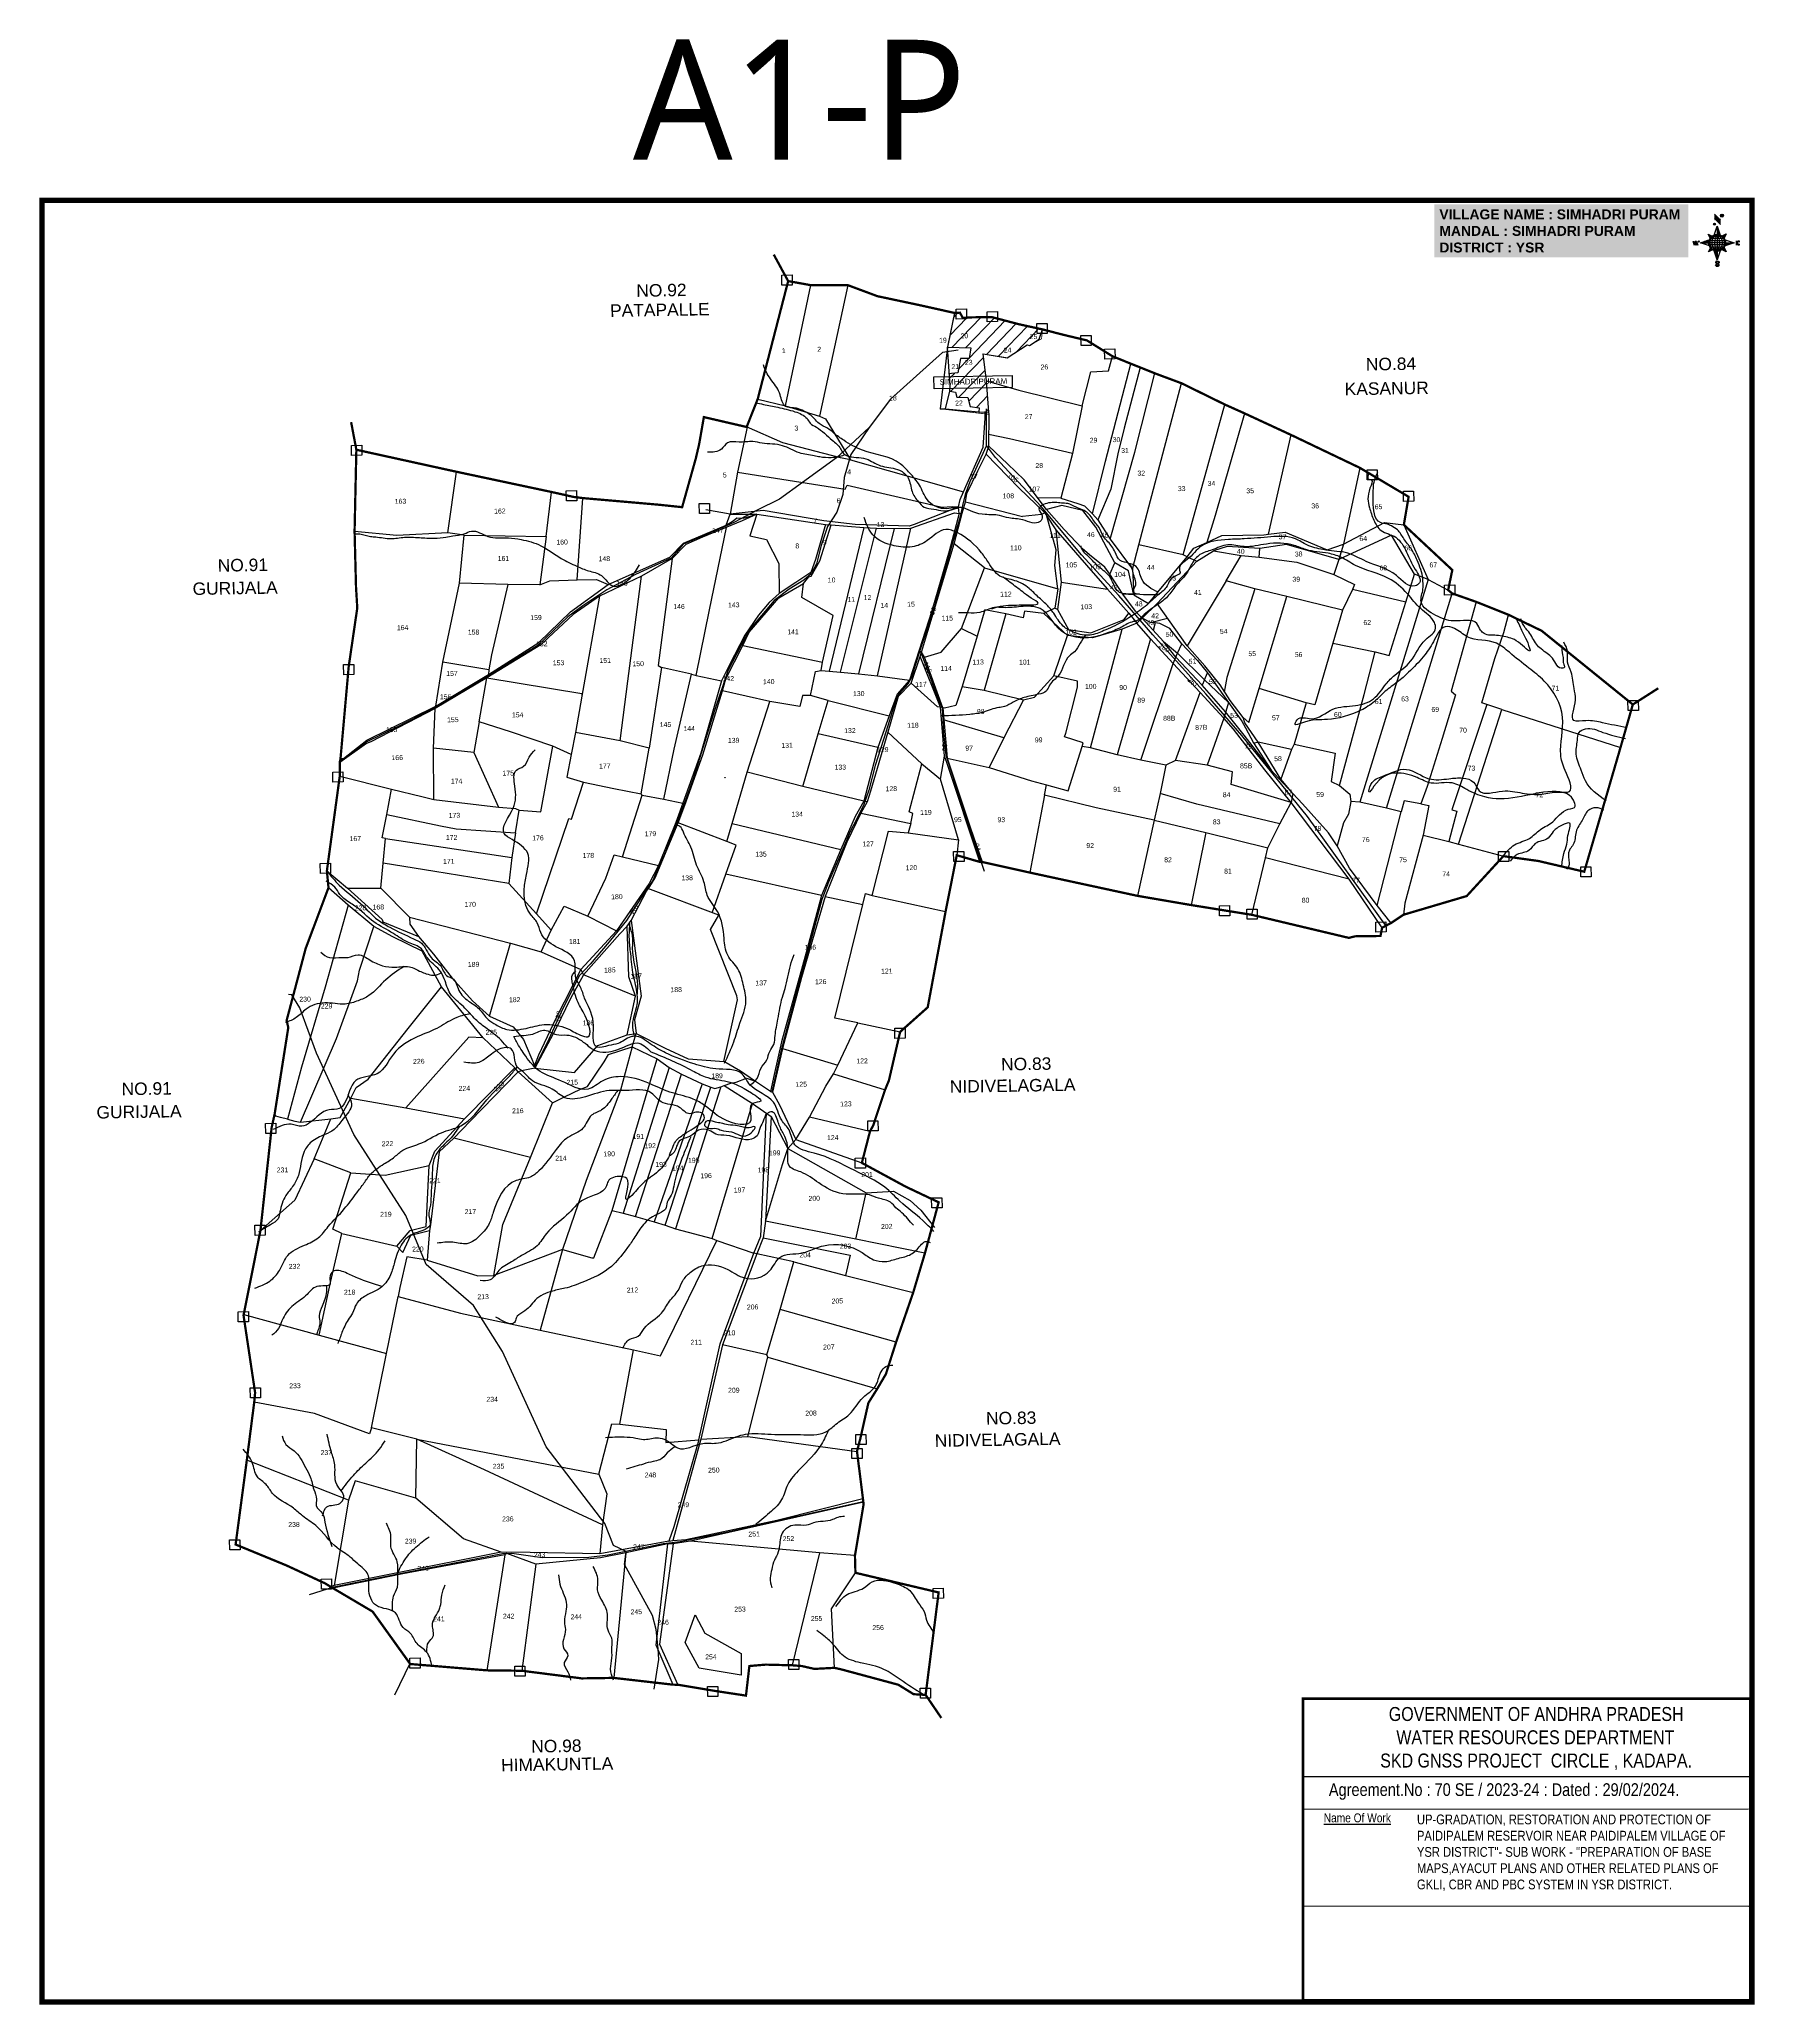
# Model space of a CAD drawing. Header units: inches. Extents: x 188249 to 217206, y 1614560 to 1620670.
# Drawn here: x 188249 to 192772, y 1614736 to 1619918 of the extents above; entities outside this region: 1.
import ezdxf
from ezdxf.enums import TextEntityAlignment as Align

# ---------------------------------------------------------------- set-up
doc = ezdxf.new("R2010")
doc.units = ezdxf.units.IN
doc.header["$LTSCALE"] = 15
doc.header["$MEASUREMENT"] = 0
for name, color, linetype in [('AQUADUCT', 1, 'Continuous'), ('bord', 1, 'Continuous'), ('BOUNDRY STONES', 240, 'Continuous'), ('CADAS', 1, 'Continuous'), ('CHAINAGE', 7, 'Continuous'), ('FRAME 025', 7, 'Continuous'), ('PAPER SIZE', 5, 'Continuous'), ('PLOT NO', 7, 'Continuous'), ('PLOTS', 7, 'Continuous'), ('PLOTS NO', 7, 'Continuous'), ('ROADS', 1, 'Continuous'), ('STREAMS', 4, 'Continuous'), ('TEXT', 1, 'Continuous'), ('TITLEBLOCK', 7, 'Continuous'), ('VILLAGE BOUNDRY', 5, 'Continuous')]:
    doc.layers.add(name, color=color, linetype=linetype)
doc.styles.add('ARIALN', font='ARIALN.TTF')
doc.styles.get("Standard").update_dxf_attribs({"font": 'arial.ttf'})
doc.styles.add('TMS', font='trebuc.ttf')
pattern_1 = [(267.297113149, (-8720374.938, 50637915.138), (10.5367255337, -0.497431438), [])]
pattern_2 = [(357.297113149, (-8720374.938, 50637915.138), (0.497431438, 10.5367255337), [])]

# ---------------------------------------------------------------- blocks, each defined once
blk = doc.blocks.new('AQUEDUCT')
blk.add_circle((0, 0), 0.938)
blk = doc.blocks.new('*X8')
at = {"color": 0, "linetype": 'Continuous'}
for p, q in [((6321.6, 240.5), (6322.3, 241.2)), ((6321.6, 240.3), (6322.3, 241)), ((6321.6, 240.1), (6322.3, 240.8)), ((6321.6, 239.9), (6322.4, 240.7)), ((6321.6, 239.8), (6322.4, 240.6)), ((6321.6, 239.6), (6322.5, 240.5)), ((6321.6, 239.4), (6322.5, 240.3)), ((6321.6, 239.2), (6322.6, 240.2)), ((6321.7, 239.1), (6322.6, 240.1)), ((6321.8, 240.8), (6322.4, 241.4)), ((6321.8, 239), (6322.7, 240)), ((6321.8, 239), (6322.8, 239.9)), ((6321.9, 238.9), (6322.9, 239.8)), ((6322, 238.8), (6323, 239.7)), ((6322.1, 241.3), (6322.4, 241.6)), ((6322.1, 238.7), (6323.1, 239.6)), ((6322.2, 238.6), (6323.1, 239.6)), ((6322.3, 238.5), (6323.2, 239.5)), ((6322.4, 238.5), (6323.3, 239.4)), ((6322.5, 238.4), (6323.4, 239.3)), ((6322.7, 238.4), (6323.6, 239.3)), ((6322.8, 238.3), (6323.7, 239.2)), ((6322.9, 238.3), (6323.8, 239.1)), ((6323.1, 238.2), (6323.9, 239.1)), ((6323.2, 238.2), (6324, 239)), ((6323.3, 238.2), (6324.2, 239)), ((6323.5, 238.1), (6324.3, 238.9)), ((6323.7, 238.1), (6324.4, 238.9)), ((6323.8, 238.1), (6324.6, 238.8)), ((6324.1, 238.2), (6324.7, 238.8)), ((6324.3, 238.3), (6324.9, 238.8)), ((6324.6, 238.3), (6325.1, 238.8)), ((6324.8, 238.4), (6325.2, 238.8)), ((6325.1, 238.5), (6325.4, 238.8)), ((6325.4, 238.6), (6325.6, 238.8))]:
    blk.add_line(p, q, dxfattribs=at)
blk = doc.blocks.new('*X7')
at = {"color": 0, "linetype": 'Continuous'}
for p, q in [((6324.4, 240.3), (6324.5, 240.4)), ((6324.6, 240.3), (6324.8, 240.5)), ((6324.7, 240.2), (6325, 240.5)), ((6324.8, 240.2), (6325.2, 240.6)), ((6325, 240.1), (6325.5, 240.6)), ((6325.1, 240.1), (6325.6, 240.6)), ((6325.2, 240), (6325.8, 240.6)), ((6325.3, 240), (6326, 240.6)), ((6325.4, 239.9), (6326.1, 240.6)), ((6325.5, 239.8), (6326.2, 240.5)), ((6325.6, 239.8), (6326.3, 240.5)), ((6325.7, 239.7), (6326.5, 240.4)), ((6325.9, 239.6), (6326.6, 240.3)), ((6326, 239.5), (6326.7, 240.3)), ((6326, 239.4), (6326.8, 240.2)), ((6326.1, 239.3), (6327, 240.2)), ((6326.2, 239.3), (6327.1, 240.1)), ((6326.3, 239.2), (6327.1, 240)), ((6326.4, 239.1), (6327.2, 239.9)), ((6326.5, 239), (6327.3, 239.8)), ((6326.5, 238.9), (6327.4, 239.7)), ((6326.6, 238.8), (6327.5, 239.6)), ((6326.7, 238.7), (6327.5, 239.5)), ((6326.8, 238.6), (6327.6, 239.4)), ((6326.8, 238.5), (6327.7, 239.3)), ((6326.8, 236.5), (6327.4, 237)), ((6326.9, 238.3), (6327.8, 239.2)), ((6326.9, 238.2), (6327.9, 239.1)), ((6326.9, 236.8), (6327.6, 237.4)), ((6327, 238.1), (6327.8, 239)), ((6327, 237.9), (6327.8, 238.8)), ((6327, 237.8), (6327.8, 238.6)), ((6327, 237.6), (6327.8, 238.4)), ((6327, 237.4), (6327.8, 238.2)), ((6327, 237.3), (6327.8, 238)), ((6327, 237.1), (6327.8, 237.9))]:
    blk.add_line(p, q, dxfattribs=at)
blk = doc.blocks.new('H')
at = {"layer": 'bord', "extrusion": (0.000427885, 0.004792, 0.999988)}
h = blk.add_hatch(dxfattribs=at)
h.set_pattern_fill('LINE', color=8, scale=84.387686, angle=-2.7029, style=0)
h.set_pattern_definition(pattern_2)
h.paths.add_polyline_path([(-492, 786, -0.090992), (-448, 775), (-486, 912)])
h = blk.add_hatch(dxfattribs=at)
h.set_pattern_fill('LINE', color=8, scale=84.387686, angle=-92.7029, style=0)
h.set_pattern_definition(pattern_1)
h.paths.add_polyline_path([(-625, 665, -0.090992), (-615, 710), (-751, 671)])
h = blk.add_hatch(dxfattribs=at)
h.set_pattern_fill('LINE', color=8, scale=84.387686, angle=-92.7029, style=0)
h.set_pattern_definition(pattern_1)
h.paths.add_polyline_path([(-246, 647), (-372, 653, -0.090992), (-382, 609)])
h = blk.add_hatch(dxfattribs=at)
h.set_pattern_fill('LINE', color=8, scale=84.387686, angle=-2.7029, style=0)
h.set_pattern_definition(pattern_2)
h.paths.add_polyline_path([(-504, 533, -0.090992), (-549, 543), (-510, 406)])
for p, q in [((-538, 774, -1216), (-487, 906, -1216)), ((-519, 1020, -1217), (-435, 927, -1216)), ((-516, 1087, -1217), (-432, 994, -1217)), ((-487, 906, -1216), (-493, 780, -1216)), ((-487, 906, -1216), (-448, 769, -1216)), ((-865, 701, -1215), (-847, 638, -1215)), ((-847, 700, -1215), (-829, 637, -1215)), ((-829, 699, -1215), (-811, 636, -1215)), ((-829, 699, -1215), (-811, 698, -1215)), ((-811, 698, -1215), (-794, 635, -1215)), ((-752, 665, -1215), (-615, 704, -1215)), ((-752, 665, -1215), (-625, 659, -1215)), ((-619, 614, -1215), (-752, 665, -1215)), ((-627, 794, -1216), (-567, 760, -1216)), ((-627, 794, -1216), (-584, 747, -1215)), ((-599, 731, -1215), (-627, 794, -1216)), ((-421, 753, -1216), (-359, 781, -1216)), ((-359, 781, -1216), (-405, 739, -1216)), ((-359, 781, -1216), (-392, 721, -1215)), ((-246, 641, -1215), (-383, 603, -1215)), ((-379, 693, -1215), (-246, 641, -1215)), ((-373, 647, -1215), (-246, 641, -1215)), ((-213, 669, -1215), (-217, 601, -1215)), ((-197, 600, -1215), (-194, 668, -1215)), ((-639, 526, -1214), (-606, 585, -1215)), ((-639, 526, -1214), (-593, 568, -1215)), ((-577, 553, -1215), (-639, 526, -1214)), ((-511, 400, -1214), (-549, 537, -1214)), ((-460, 533, -1215), (-511, 400, -1214)), ((-505, 527, -1214), (-511, 400, -1214)), ((-371, 513, -1214), (-431, 546, -1215)), ((-371, 513, -1214), (-414, 560, -1215)), ((-399, 576, -1215), (-371, 513, -1214))]:
    blk.add_line(p, q, dxfattribs=at)
at = {"layer": 'bord', "color": 8, "linetype": 'ByBlock', "extrusion": (0.000427885, 0.004792, 0.999988)}
for p, q in [((-373, 647, -1215), (-625, 659, -1215)), ((-378, 616, -1215), (-623, 628, -1215)), ((-375, 679, -1215), (-620, 691, -1215)), ((-392, 585, -1215), (-611, 595, -1215)), ((-386, 711, -1215), (-605, 722, -1215)), ((-411, 744, -1216), (-578, 752, -1216)), ((-493, 780, -1216), (-505, 527, -1214)), ((-420, 555, -1215), (-587, 562, -1215))]:
    blk.add_line(p, q, dxfattribs=at)
at = {"layer": 'bord', "extrusion": (0.000427885, 0.004792, 0.999988), "elevation": -1212}
for points, const_width in [([(-530, 950, 1), (-520, 939, 1)], 14.8), ([(-414, 1073, 1), (-398, 1058, 1)], 22.3), ([(-776, 697, 1), (-769, 690, 1)], 8.9), ([(-180, 618, 1), (-173, 611, 1)], 9.79), ([(-178, 667, 1), (-171, 660, 1)], 9.79), ([(-525, 322, 1), (-533, 329, 1)], 11.1), ([(-490, 362, 1), (-498, 369, 1)], 11.1)]:
    blk.add_lwpolyline(points, format="xyb", close=True, dxfattribs=dict(at, const_width=const_width))
for points, const_width in [([(-522, 960), (-516, 1093)], 1.61), ([(-434, 933), (-428, 1066)], 1.61), ([(-870, 707), (-846, 706)], 0.642), ([(-829, 643), (-855, 644)], 0.642), ([(-829, 643), (-821, 678)], 0.642), ([(-811, 642), (-784, 641)], 0.642), ([(-793, 641), (-782, 694)], 0.642), ([(-177, 605), (-226, 607)], 0.706), ([(-223, 676), (-174, 673)], 0.706), ([(-195, 645), (-185, 644)], 0.706)]:
    blk.add_lwpolyline(points, dxfattribs=dict(at, const_width=const_width))
for points in [[(-537, 317), (-531, 310), (-520, 307), (-505, 307), (-494, 310), (-486, 318), (-487, 326), (-491, 333), (-494, 336), (-503, 341), (-522, 347), (-530, 352), (-534, 355), (-537, 363), (-537, 373), (-530, 381), (-520, 384), (-504, 384), (-493, 380), (-487, 373)], [(-522, 348), (-526, 354), (-528, 361), (-528, 371), (-526, 375), (-521, 381), (-515, 384)], [(-505, 307), (-499, 312), (-497, 319), (-497, 327), (-501, 335), (-509, 343)]]:
    blk.add_lwpolyline(points, dxfattribs=at)
at = {"layer": 'bord', "extrusion": (0.000427885, 0.004792, 0.999988)}
for centre, radius in [((-525, 944, -1212), 14.8), ((-406, 1065, -1212), 22.3), ((-773, 694, -1212), 8.9), ((-498, 659, -1212), 127), ((-177, 615, -1212), 9.79), ((-174, 663, -1212), 9.79), ((-529, 325, -1212), 11.1), ((-494, 365, -1212), 11.1)]:
    blk.add_circle(centre, radius, dxfattribs=at)
at = {"layer": 'bord', "color": 8, "linetype": 'ByBlock', "extrusion": (0.000427885, 0.004792, 0.999988)}
for centre, radius, start, end in [((-482, 658, -1212), 128, 94.9254, 259.6691), ((-437, 656, -1212), 141, 113.2864, 241.308), ((-316, 651, -1212), 222, 142.5892, 212.0053), ((-560, 662, -1212), 141, 293.2864, 61.308), ((-681, 668, -1212), 222, 322.5892, 32.0053), ((-515, 660, -1212), 128, 274.9254, 79.6691)]:
    blk.add_arc(centre, radius, start, end, dxfattribs=at)
at = {"layer": 'bord', "extrusion": (0.000427885, 0.004792, 0.999988)}
for points in [[(-516, 1093, -1212), (-431, 1000, -1212), (-519, 1026, -1212), (-434, 933, -1212)], [(-864, 707, -1212), (-846, 706, -1212), (-846, 644, -1212), (-829, 643, -1212)], [(-829, 705, -1212), (-811, 704, -1212), (-811, 642, -1212), (-793, 641, -1212)], [(-193, 674, -1212), (-197, 606, -1212), (-213, 675, -1212), (-216, 607, -1212)]]:
    blk.add_solid(points, dxfattribs=at)
at = {"layer": 'bord', "extrusion": (0.000427885, 0.004792, 0.999988), "xscale": 7.977342409717546, "yscale": 7.977342409717546, "zscale": 7.977342409717546, "rotation": 138.0840426661453}
for name, p in [('*X7', (38301, -31929, -1212)), ('*X8', (38314, -31951, -1212))]:
    blk.add_blockref(name, p, dxfattribs=at)
blk = doc.blocks.new('ao')
at = {"layer": 'CHAINAGE', "color": 2, "linetype": 'Continuous', "lineweight": -2}
for points in [[(-594, 420), (-594, 210), (-297, 210), (-297, 420), (-594, 420)], [(-297, 420), (-297, 210), (0, 210), (0, 420), (-297, 420)], [(0, 420), (0, 210), (297, 210), (297, 420), (0, 420)], [(297, 420), (297, 210), (594, 210), (594, 420), (297, 420)], [(-594, 210), (-594, 0), (-297, 0), (-297, 210), (-594, 210)], [(-297, 210), (-297, 0), (0, 0), (0, 210), (-297, 210)], [(0, 210), (0, 0), (297, 0), (297, 210), (0, 210)], [(297, 210), (297, 0), (594, 0), (594, 210), (297, 210)], [(-594, 0), (-594, -210), (-297, -210), (-297, 0), (-594, 0)], [(-297, 0), (-297, -210), (0, -210), (0, 0), (-297, 0)], [(0, 0), (0, -210), (297, -210), (297, 0), (0, 0)], [(297, 0), (297, -210), (594, -210), (594, 0), (297, 0)], [(-594, -210), (-594, -420), (-297, -420), (-297, -210), (-594, -210)], [(-297, -210), (-297, -420), (0, -420), (0, -210), (-297, -210)], [(0, -210), (0, -420), (297, -420), (297, -210), (0, -210)], [(297, -210), (297, -420), (594, -420), (594, -210), (297, -210)]]:
    blk.add_lwpolyline(points, dxfattribs=at)

msp = doc.modelspace()

# ---------------------------------------------------------------- hatches: boundary and pattern name
at = {"layer": 'PLOTS'}
h = msp.add_hatch(dxfattribs=at)
h.set_pattern_fill('ANSI31', color=40, scale=8.212801, angle=0.9469)
h.set_pattern_definition([(45.946856, (102889.22, 1532776.922), (-18.740438, 18.1310535), [])])
h.paths.add_polyline_path([(190704.9, 1619103.9), (190700.7, 1619076.5), (190677.7, 1619076.1), (190671, 1619038), (190648.6, 1619035.5), (190650.8, 1619004), (190650.1, 1618990.1), (190664.9, 1618987.5), (190668.1, 1618974.2), (190697.5, 1618973.4), (190703.3, 1618949.5), (190727.3, 1618946.4), (190726.6, 1618935.2), (190752.4, 1618934.2), (190746.6, 1619017.1), (190737.4, 1619088.3), (190801.4, 1619078.1), (190854.2, 1619112.2), (190860.3, 1619110.2), (190885.2, 1619127.1), (190894, 1619152.9), (190832.7, 1619166.3), (190760.1, 1619185.4), (190684.3, 1619183), (190676.4, 1619197), (190661.9, 1619196.3), (190643.4, 1619106.4)])
h.paths.add_polyline_path([(190853.7, 1619120.8), (190887.6, 1619121.4), (190887.2, 1619146.5), (190853.3, 1619146)], flags=24)
h.paths.add_polyline_path([(190785.6, 1619085.7), (190819.4, 1619086.2), (190819, 1619111), (190785.2, 1619110.4)], flags=24)
h.paths.add_polyline_path([(190682.9, 1619053), (190716.9, 1619053.6), (190716.4, 1619078.7), (190682.5, 1619078.2)], flags=24)
h.paths.add_polyline_path([(190647.6, 1619042.2), (190681.3, 1619042.7), (190680.9, 1619067.5), (190647.2, 1619066.9)], flags=25)
h.paths.add_polyline_path([(190671.8, 1619122.8), (190705.7, 1619123.4), (190705.3, 1619148.5), (190671.4, 1619147.9)], flags=24)

# ---------------------------------------------------------------- linework, layer by layer
at = {"layer": 'BOUNDRY STONES'}
for points in [[(190206.9, 1619295.8), (190233.9, 1619296.3), (190234.4, 1619269.7), (190207.3, 1619269.3)], [(190666.4, 1619206.5), (190693.5, 1619206.9), (190693.9, 1619180.4), (190666.9, 1619180)], [(190748.2, 1619199.4), (190775.2, 1619199.8), (190775.6, 1619173.3), (190748.6, 1619172.9)], [(190879.6, 1619168.2), (190906.6, 1619168.7), (190907, 1619142.2), (190880, 1619141.7)], [(190995.6, 1619136.5), (191022.6, 1619136.9), (191023, 1619110.4), (190996, 1619110)], [(191058.2, 1619101), (191085.2, 1619101.4), (191085.6, 1619074.9), (191058.6, 1619074.5)], [(189072, 1618846.9), (189099, 1618847.4), (189099.4, 1618820.8), (189072.4, 1618820.4)], [(191750.2, 1618782.4), (191777.2, 1618782.8), (191777.7, 1618756.3), (191750.7, 1618755.8)], [(189638.5, 1618727.2), (189665.5, 1618727.7), (189665.9, 1618701.1), (189638.9, 1618700.7)], [(191846, 1618726), (191873, 1618726.4), (191873.4, 1618699.9), (191846.4, 1618699.4)], [(189989.1, 1618693.5), (190016.1, 1618694), (190016.5, 1618667.5), (189989.5, 1618667)], [(191954.4, 1618478.8), (191981.4, 1618479.2), (191981.8, 1618452.7), (191954.8, 1618452.3)], [(189051.1, 1618268.9), (189078.2, 1618269.4), (189078.6, 1618242.8), (189051.6, 1618242.4)], [(192438.2, 1618174.3), (192465.2, 1618174.8), (192465.6, 1618148.3), (192438.6, 1618147.8)], [(189022.5, 1617985.7), (189049.6, 1617986.2), (189050, 1617959.6), (189023, 1617959.2)], [(188989.4, 1617744.8), (189016.4, 1617745.3), (189016.9, 1617718.8), (188989.9, 1617718.3)], [(190659.9, 1617776.2), (190686.9, 1617776.6), (190687.3, 1617750.1), (190660.3, 1617749.7)], [(192096.7, 1617776.1), (192123.7, 1617776.5), (192124.2, 1617750), (192097.2, 1617749.6)], [(192313.6, 1617735.7), (192340.6, 1617736.1), (192341, 1617709.6), (192314, 1617709.2)], [(191360.7, 1617633.1), (191387.8, 1617633.5), (191388.2, 1617607), (191361.2, 1617606.6)], [(191433.2, 1617624.1), (191460.2, 1617624.6), (191460.7, 1617598.1), (191433.7, 1617597.6)], [(191773.1, 1617590.1), (191800.1, 1617590.6), (191800.6, 1617564.1), (191773.6, 1617563.6)], [(190504.8, 1617310), (190531.8, 1617310.5), (190532.3, 1617284), (190505.2, 1617283.5)], [(190433.3, 1617066), (190460.3, 1617066.4), (190460.7, 1617039.9), (190433.7, 1617039.5)], [(188845.4, 1617059.2), (188872.4, 1617059.6), (188872.9, 1617033.1), (188845.9, 1617032.7)], [(190400.2, 1616967.7), (190427.2, 1616968.2), (190427.6, 1616941.7), (190400.6, 1616941.2)], [(190602, 1616862.9), (190629.1, 1616863.4), (190629.5, 1616836.8), (190602.5, 1616836.4)], [(188817.4, 1616790.6), (188844.4, 1616791), (188844.8, 1616764.5), (188817.8, 1616764.1)], [(188773.1, 1616562.6), (188800.1, 1616563), (188800.5, 1616536.5), (188773.5, 1616536.1)], [(188805, 1616362), (188832, 1616362.5), (188832.5, 1616336), (188805.5, 1616335.5)], [(190401.7, 1616238.9), (190428.7, 1616239.3), (190429.1, 1616212.8), (190402.1, 1616212.4)], [(190391.4, 1616201.9), (190418.4, 1616202.3), (190418.8, 1616175.8), (190391.8, 1616175.4)], [(188750.8, 1615961.1), (188777.8, 1615961.6), (188778.2, 1615935), (188751.2, 1615934.6)], [(188992.2, 1615857.6), (189019.2, 1615858.1), (189019.6, 1615831.5), (188992.6, 1615831.1)], [(190605.6, 1615833.2), (190632.6, 1615833.6), (190633.1, 1615807.1), (190606.1, 1615806.7)], [(189225.8, 1615649.3), (189252.9, 1615649.8), (189253.3, 1615623.3), (189226.3, 1615622.8)], [(189502.5, 1615628), (189529.5, 1615628.4), (189529.9, 1615601.9), (189502.9, 1615601.5)], [(190224.6, 1615645.5), (190251.7, 1615646), (190252.1, 1615619.5), (190225.1, 1615619)], [(190010.9, 1615574.5), (190037.9, 1615575), (190038.4, 1615548.4), (190011.4, 1615548)], [(190571.8, 1615570.1), (190598.8, 1615570.6), (190599.2, 1615544.1), (190572.2, 1615543.6)]]:
    msp.add_lwpolyline(points, close=True, dxfattribs=at)
at = {"layer": 'FRAME 025', "lineweight": -3}
msp.add_lwpolyline([(191581.2, 1615337.3), (192761.1, 1615337.3)], dxfattribs=at)
at = {"layer": 'FRAME 025', "lineweight": -3, "elevation": 4.3}
for points in [[(191581.9, 1615251.6), (192756.2, 1615252.4)], [(191581.8, 1614996.1), (192756.9, 1614995.5)]]:
    msp.add_lwpolyline(points, dxfattribs=at)
at = {"layer": 'PAPER SIZE', "color": 5}
for points, const_width in [([(188255.8, 1619493.4), (192765.4, 1619493.4), (192765.4, 1614742.7), (188255.8, 1614742.7)], 14.1), ([(192761.1, 1614746.7), (191581.2, 1614746.7), (191581.2, 1615542.2), (192761.1, 1615542.2)], 7.03)]:
    msp.add_lwpolyline(points, close=True, dxfattribs=dict(at, const_width=const_width))
at = {"layer": 'PLOTS'}
for points in [[(190216.7, 1618951.2), (190283.1, 1619269.5)], [(190380.6, 1619269.6), (190306.4, 1618924)], [(190661.9, 1619196.3), (190643.4, 1619106.4), (190624.6, 1618943.4), (190638.5, 1618943), (190726.6, 1618935.2), (190752.4, 1618934.2)], [(190071, 1618665.3), (190140.7, 1618666.1), (190321.8, 1618638.1), (190336.9, 1618637.4), (190422.9, 1618630.9), (190456.8, 1618628.9), (190503.3, 1618627.6), (190547.1, 1618628.8), (190662.6, 1618668.9), (190674.6, 1618667.5), (190682.7, 1618668.1), (190691.5, 1618698.4), (190694.4, 1618720.3), (190723.8, 1618779.9), (190745.6, 1618824.2), (190753.1, 1618845.2), (190753.4, 1618929), (190752.4, 1618934.2), (190746.6, 1619017.1), (190737.4, 1619088.3), (190801.4, 1619078.1), (190854.2, 1619112.2), (190860.3, 1619110.2), (190885.2, 1619127.1), (190894, 1619152.9)], [(190650.1, 1618990.1), (190650.8, 1619004), (190643.4, 1619106.4), (190704.9, 1619103.9), (190700.7, 1619076.5), (190677.7, 1619076.1), (190671, 1619038), (190646.3, 1619035.3)], [(190746.6, 1619017.1), (190831.6, 1618992.8), (190999, 1618951.5), (191021.4, 1619041), (191068.2, 1619043.9), (191078.7, 1619082.1)], [(191025.8, 1618666.5), (191060.8, 1618805.1), (191127.4, 1619062.3)], [(191151.5, 1619052.8), (191109.7, 1618892.7), (191093.2, 1618824.6), (191074.5, 1618731.2), (191040.6, 1618650.4)], [(191072.4, 1618600.1), (191137.5, 1618828.8), (191190.3, 1619037.1)], [(190638.5, 1618943), (190650.1, 1618990.1), (190664.9, 1618987.5), (190668.1, 1618974.2), (190697.5, 1618973.4), (190703.3, 1618949.5), (190727.3, 1618946.4), (190726.6, 1618935.2)], [(190942.9, 1618708.1), (190987.5, 1618693.5), (191004.8, 1618687.7), (191025.8, 1618666.5), (191040.6, 1618650.4), (191072.4, 1618600.1), (191131.6, 1618520.8), (191135.5, 1618452.8), (191173.7, 1618430), (191198.5, 1618459.6), (191275.8, 1618553.4), (191265, 1618558.8), (191148.1, 1618585.1), (191174.4, 1618685.2), (191261.2, 1619010.7)], [(190143.3, 1618969.3), (190216.7, 1618951.2), (190306.4, 1618924), (190322.4, 1618917.4), (190388.2, 1618808.9), (190361.5, 1618814.3), (190209.4, 1618853.5), (190114.1, 1618895.5), (190114.1, 1618895.5), (190114.1, 1618895.5)], [(190388.2, 1618808.9), (190686, 1618724.3), (190737.9, 1618842.7), (190742.9, 1618918.8), (190742.8, 1618936.7)], [(190999, 1618951.5), (190973.5, 1618825.6), (190942.9, 1618708.1), (190882.1, 1618709)], [(191265, 1618558.8), (191375, 1618954.8)], [(191427.2, 1618931.4), (191349.6, 1618662.2), (191327.4, 1618590.8)], [(190115.1, 1618895.1), (190090.2, 1618776.6), (190071, 1618665.3), (190006.8, 1618677.4)], [(190973.5, 1618825.6), (190807.2, 1618864.7), (190751.7, 1618875.4)], [(191196.7, 1618430), (191156.9, 1618391.3), (191146.2, 1618402), (191139.7, 1618409.7), (191106, 1618454.6), (191071.9, 1618507.6), (191058.8, 1618525.9), (191018.6, 1618558.2), (190998.5, 1618574.7), (190951, 1618625), (190905.2, 1618678.3), (190845.6, 1618756.4), (190802.4, 1618798.2), (190753.1, 1618845.2)], [(191490, 1618613.1), (191550.2, 1618874.4)], [(189326.2, 1618616.5), (189349.3, 1618777.4)], [(190090.2, 1618776.6), (190373.8, 1618731.8), (190379.1, 1618741.7), (190573.3, 1618697.2), (190628.9, 1618684), (190657.3, 1618686.1), (190672.9, 1618685.2), (190677.4, 1618704.3), (190686, 1618724.3)], [(190745.6, 1618824.2), (190831.8, 1618734.8), (190900.4, 1618668.8), (190905.9, 1618660.6), (190929.8, 1618624.2), (191022, 1618518.3), (191065.4, 1618467.7), (191121.7, 1618405), (191142.7, 1618378.3), (191156.9, 1618391.3), (191213.6, 1618329.8), (191249.9, 1618299.1), (191261.3, 1618323.9), (191230.4, 1618364.1), (191203.4, 1618377.5), (191191, 1618378.9), (191179.1, 1618380.1), (191156.9, 1618391.3)], [(191731.4, 1618787.7), (191688, 1618586.5), (191675.5, 1618546.3), (191662.6, 1618506.7)], [(189368.8, 1618610.7), (189585.5, 1618606.4), (189599.9, 1618724.1)], [(189667, 1618492.2), (189682.3, 1618708)], [(190674.6, 1618667.5), (190672.9, 1618685.2), (190654.4, 1618677.3), (190556.3, 1618638.4), (190542.9, 1618633.7), (190400.4, 1618638.3), (190317.9, 1618648), (190157.6, 1618675.7), (190071, 1618665.3)], [(190691.5, 1618698.4), (190841.6, 1618659.2)], [(191071.9, 1618507.6), (191085, 1618537.3), (191035, 1618631.1), (191000.6, 1618675.3), (190944.9, 1618688.3), (190905.2, 1618678.3)], [(190321.8, 1618638.1), (190295.5, 1618545.7), (190283.1, 1618511.7), (190244.2, 1618485.7), (190200.3, 1618456.8), (190173.1, 1618432.6), (190145.1, 1618399.2), (190109.7, 1618346.8), (190069.3, 1618268.1), (190048.1, 1618226), (189993.2, 1618035.5), (189945.7, 1617903.9), (189927.4, 1617852.7), (189881.5, 1617739.3), (189856.8, 1617691.5), (189806.4, 1617618.3), (189771.2, 1617567.2), (189676.6, 1617465.3), (189610.6, 1617335.5), (189565.3, 1617239), (189554.6, 1617212.4), (189555.8, 1617204.6), (189520.4, 1617198.2), (189511.8, 1617195.4), (189503, 1617205.8), (189419.4, 1617284.8), (189309.4, 1617419.4), (189258.1, 1617513.7), (189181.1, 1617551.4), (189131, 1617578.9), (189063.3, 1617634.6), (189011.4, 1617680.8)], [(190140.7, 1618666.1), (190102.6, 1618647.8), (189998, 1618605), (189953.4, 1618585.9), (189918, 1618549.1), (189836.8, 1618502.3), (189725.8, 1618449.7), (189656.4, 1618400.7), (189591.2, 1618340.5), (189571.7, 1618321.2), (189429, 1618234.5), (189292.9, 1618153.3), (189122.8, 1618065.2), (189111.3, 1618061.1), (189041.5, 1618011.2)], [(189043.1, 1618021.2), (189050.9, 1618021.5), (189112.3, 1618069.7), (189294.4, 1618159.5), (189433, 1618243), (189566.4, 1618327.2), (189649.8, 1618407.9), (189748.7, 1618480.4), (189911.3, 1618552.4), (189947.7, 1618589), (190060.4, 1618636.9), (190071, 1618665.3)], [(189289.3, 1617913.7), (189288.5, 1618048.3), (189292.9, 1618153.3), (189294.4, 1618159.5), (189312.7, 1618275.1), (189356.9, 1618483.9), (189368.8, 1618610.7), (189326.2, 1618616.5), (189191.3, 1618609.7), (189080.2, 1618620.2)], [(189981, 1618240.1), (190015.8, 1618413.8), (190061.1, 1618630.7)], [(190548, 1618220), (190513.8, 1618184.5), (190486.2, 1618091.3), (190440.9, 1617935.3), (190432.2, 1617907.4), (190422.9, 1617909.2), (190261.9, 1617947.7), (190115.8, 1617985.5), (190175.5, 1618171.5), (190050.4, 1618199.9), (190059, 1618231.8), (190104.2, 1618319.3), (190120.5, 1618354.9), (190198.6, 1618445.2), (190264.2, 1618483.1), (190278.1, 1618500.4), (190284.3, 1618502.3), (190307.5, 1618543), (190336.9, 1618637.4)], [(190060.4, 1618636.9), (190078.6, 1618648.2), (190088.6, 1618655.7), (190105.8, 1618655.3), (190140.7, 1618666.1)], [(190140.7, 1618666.1), (190122.6, 1618608.1), (190166.2, 1618598.5), (190198.8, 1618535.4), (190200.3, 1618456.8)], [(190674.6, 1618667.5), (190648.2, 1618568.2), (190602.1, 1618410.4), (190543.8, 1618227.9), (190510.9, 1618191.1), (190490, 1618134.3), (190459.8, 1618050.3), (190422.9, 1617909.2), (190399.9, 1617868.8), (190362.3, 1617781.8), (190311.5, 1617659.8), (190268.5, 1617500.4), (190205.9, 1617274.1)], [(190422.9, 1618630.9), (190331.7, 1618252)], [(190361.3, 1618248.9), (190456.8, 1618628.9)], [(190503.3, 1618627.6), (190409.1, 1618245)], [(190459.1, 1618239.1), (190547.1, 1618628.8)], [(190672.4, 1617806.9), (190625.2, 1617967.3), (190635.9, 1618027.2), (190625.7, 1618156.5), (190572.1, 1618290.1), (190575.4, 1618302.2), (190661.7, 1618587.1), (190682.7, 1618668.1)], [(190741.4, 1618524.5), (190934.5, 1618468.9), (190926.8, 1618530.5), (190930.1, 1618571.4), (190905.9, 1618660.6)], [(190900.4, 1618668.8), (190891.3, 1618665.2), (190841.6, 1618659.2)], [(190929.8, 1618624.2), (190943.6, 1618486.2), (190933.8, 1618414.7), (190927, 1618417.5), (190898, 1618403.8)], [(191275.8, 1618553.4), (191293.3, 1618576.2), (191327.4, 1618590.8), (191366.8, 1618609.7), (191478.3, 1618611.5), (191490, 1618613.1), (191533.8, 1618618.5), (191645.3, 1618571.3), (191688, 1618586.5), (191796.5, 1618643.7), (191847.2, 1618637.7)], [(191847.2, 1618637.7), (191910.9, 1618493.8), (191964, 1618465.6)], [(189585.5, 1618606.4), (189568.9, 1618479.5), (189484, 1618479.9), (189356.9, 1618483.9)], [(190681.1, 1618364.3), (190741.4, 1618524.5), (190661.7, 1618587.1)], [(191131.6, 1618520.8), (191148.1, 1618585.1)], [(191813.5, 1617587.6), (191776.5, 1617633.7), (191703.9, 1617732.1), (191671.1, 1617791.5), (191648.2, 1617825.2), (191579.8, 1617901.5), (191554.3, 1617929.5), (191522.9, 1617967.2), (191462.8, 1618064.7), (191428.3, 1618115.6), (191423.7, 1618129.7), (191389, 1618174.7), (191362.4, 1618215.8), (191322.1, 1618265.4), (191275.4, 1618318.3), (191196.7, 1618430), (191301, 1618542), (191344.9, 1618568.6), (191418.6, 1618556.5), (191465.6, 1618552), (191564.6, 1618539.3), (191662.6, 1618506.7), (191717.2, 1618480.6), (191712.2, 1618467), (191685.7, 1618412.6), (191538.3, 1618448.5), (191454.3, 1618468.7), (191378.6, 1618489.6), (191418.6, 1618556.5)], [(191910.9, 1618493.8), (191875, 1618507.8), (191814.7, 1618610), (191675.5, 1618546.3), (191538, 1618585.3), (191467.4, 1618575.1), (191381.5, 1618580.2), (191344.9, 1618568.6)], [(191465.6, 1618552), (191467.4, 1618575.1)], [(189918, 1618549.1), (189880.5, 1618266.4), (189889.5, 1618261.8), (189856.7, 1618048.5)], [(191135.5, 1618452.8), (191121.2, 1618516), (191085, 1618537.3)], [(191275.8, 1618553.4), (191301, 1618542)], [(189484, 1618479.9), (189441.5, 1618294.8), (189434.5, 1618254.8), (189433, 1618243)], [(189568.9, 1618479.5), (189594.8, 1618489.9), (189667, 1618492.2), (189718, 1618493.4), (189748.7, 1618480.4)], [(189780.5, 1618067.6), (189800.7, 1618224.9), (189836.8, 1618502.3)], [(190282.7, 1618187.4), (190296.1, 1618251.2), (190310.4, 1618253.2), (190314, 1618275.3), (190342.7, 1618398.4), (190260, 1618445.9), (190264.2, 1618483.1)], [(190934.5, 1618468.9), (190927, 1618417.5)], [(190943.6, 1618486.2), (191065.4, 1618467.7)], [(191378.6, 1618489.6), (191275.4, 1618318.3)], [(191454.3, 1618468.7), (191380.7, 1618235.4), (191373.4, 1618196)], [(191677.2, 1617950.1), (191742.8, 1618189.8), (191771.2, 1618302.8), (191808.4, 1618292.9), (191852.4, 1618434), (191875, 1618507.8)], [(191852.4, 1618434), (191712.2, 1618467)], [(191910.9, 1618493.8), (191731.3, 1617906.1)], [(189725.8, 1618449.7), (189679.8, 1618185.9)], [(191451, 1618062.4), (191497.4, 1617990.9), (191516.3, 1617969.5), (191554.3, 1617929.5), (191550.2, 1617905.5), (191480.4, 1617991.5), (191398.4, 1618098.9), (191372.4, 1618127.9), (191310.2, 1618195.3), (191238.8, 1618271.6), (191179, 1618336.7), (191142.7, 1618378.3), (191104.6, 1618362.3), (191026.1, 1618339.3), (190992.8, 1618342.6), (190959.9, 1618346), (190898, 1618403.8), (190846.8, 1618409.9), (190842.9, 1618392), (190797.8, 1618402.5), (190742.3, 1618413.6), (190722.2, 1618344.1), (190682.6, 1618211.6), (190666, 1618160.8), (190636, 1618154), (190631.4, 1618154.9), (190582.8, 1618288.5), (190575.4, 1618302.2)], [(190933.8, 1618414.7), (190962.5, 1618361.9), (191021.9, 1618352.6), (191109.3, 1618388.2), (191121.7, 1618405)], [(191135.5, 1618452.8), (191106, 1618454.6)], [(191423.7, 1618129.7), (191438.8, 1618116), (191465.8, 1618206), (191538.3, 1618448.5)], [(191685.7, 1618412.6), (191659.5, 1618325.5), (191612.8, 1618162.8), (191589.7, 1618168.4), (191465.8, 1618206)], [(191801.8, 1617890.7), (191974.5, 1618456.8)], [(192037.5, 1618434.6), (191971.7, 1618198.6), (191983.1, 1618189.3), (191948.1, 1618074.1), (191908.7, 1617947.7), (191891.7, 1617901.6), (191848.3, 1617909.6), (191840, 1617880.5)], [(190582.8, 1618288.5), (190627.2, 1618301.7), (190681.1, 1618364.3), (190722.2, 1618344.1)], [(190797.8, 1618402.5), (190740.2, 1618201.6)], [(191021.1, 1618049.2), (191104.6, 1618362.3)], [(191179.1, 1618380.1), (191223.6, 1618391.5)], [(191191, 1618378.9), (191186.4, 1618358.7)], [(191991, 1617795.2), (192083.2, 1618082.4), (192105.5, 1618150.4), (192065.6, 1618163.4), (192052.5, 1618168), (192087.5, 1618285.3), (192110.9, 1618354), (192122.8, 1618400.6)], [(190104.2, 1618319.3), (190314, 1618275.3)], [(190643.3, 1618022.1), (190753.8, 1617997.6), (190865.3, 1617962.4), (190904.9, 1617951.9), (190961.7, 1617935.8), (190998.9, 1618053.3), (191001.1, 1618063), (190952.4, 1618078.9), (190955.4, 1618088.5), (190986.8, 1618209.8), (190986.6, 1618225.2), (190924.6, 1618239.1), (190959.9, 1618346)], [(191179, 1618336.7), (191090.8, 1618031.2)], [(191516.3, 1617969.5), (191497.4, 1617990.9), (191425.7, 1618083.2), (191376.7, 1618144.5), (191315.4, 1618214.6), (191245.6, 1618289), (191213.6, 1618329.8)], [(191261.3, 1618323.9), (191302.7, 1618280.2), (191329, 1618247.6), (191385.2, 1618169.3), (191419.6, 1618119.9), (191429.3, 1618101.9), (191451, 1618062.4), (191462.8, 1618064.7)], [(191659.5, 1618325.5), (191771.2, 1618302.8)], [(189434.5, 1618254.8), (189312.7, 1618275.1)], [(189895.4, 1617913.9), (189922.8, 1618045.8), (189968.4, 1618243.7), (189889.5, 1618261.8)], [(190631.4, 1618154.9), (190625.7, 1618156.5), (190617.2, 1618158.1), (190548, 1618220), (190572.1, 1618290.1)], [(191154, 1618017.4), (191238.8, 1618271.6), (191249.9, 1618299.1)], [(191249.9, 1618299.1), (191321.9, 1618228.8), (191385.2, 1618169.3), (191372.4, 1618127.9), (191328.7, 1618003.9)], [(189041.1, 1617974.6), (189177.6, 1617940.5), (189257.8, 1617921), (189289.3, 1617913.7), (189459.5, 1617892.8), (189504.4, 1617889.2), (189514.1, 1617885.3), (189571.8, 1617880.6), (189602.8, 1618054.3), (189491.4, 1618091.8), (189408.6, 1618117.7), (189429, 1618234.5), (189679.7, 1618192.8), (189679.8, 1618185.9), (189663.1, 1618090.1), (189651.7, 1618031.6), (189602.8, 1618054.3)], [(189968.4, 1618243.7), (189981, 1618240.1), (190048.1, 1618226)], [(190310.4, 1618253.2), (190331.7, 1618252), (190361.3, 1618248.9), (190409.1, 1618245), (190459.1, 1618239.1), (190543.8, 1618227.9)], [(190682.6, 1618211.6), (190740.2, 1618201.6), (190843.9, 1618175.8), (190873.5, 1618183.4), (190924.6, 1618239.1)], [(191321.9, 1618228.8), (191315.4, 1618214.6)], [(191321.9, 1618228.8), (191329, 1618247.6)], [(189555.8, 1617204.6), (189660.4, 1617193.2), (189722, 1617264.9), (189799.4, 1617293), (189821.1, 1617394.5), (189803, 1617445.9), (189798.8, 1617579.5), (189809.3, 1617594.2), (189849.6, 1617671.9), (189858.4, 1617684.2), (189873.3, 1617706.4), (189933.5, 1617851.4), (189950.9, 1617898.4), (189998.2, 1618030.7), (190050.4, 1618199.9)], [(190261.9, 1617947.7), (190302.9, 1618086.7), (190329.2, 1618174.7), (190282.7, 1618187.4), (190261, 1618187.8), (190254.2, 1618158.5), (190175.5, 1618171.5)], [(190329.2, 1618174.7), (190490, 1618134.3)], [(190631.4, 1618154.9), (190643.3, 1618022.1), (190703.9, 1617840.3), (190735.1, 1617748.6)], [(190843.9, 1618175.8), (190792.6, 1618075.6), (190753.8, 1617997.6)], [(191244.6, 1618016.5), (191310.2, 1618195.3)], [(191589.7, 1618168.4), (191558.1, 1618059.5), (191551.3, 1618045.3), (191522.9, 1617967.2)], [(192065.6, 1618163.4), (191973.3, 1617886.4), (191986.8, 1617882.7), (191965.7, 1617802.4)], [(189408.6, 1618117.7), (189394.5, 1618037), (189459.5, 1617892.8)], [(190792.6, 1618075.6), (190633.1, 1618123.1)], [(192105.5, 1618150.4), (192418.6, 1618050.7)], [(189394.5, 1618037), (189288.5, 1618048.3)], [(189651.7, 1618031.6), (189639.7, 1617971.8), (189684.1, 1617958.9), (189764.2, 1617942.1), (189835.6, 1617928.3), (189856.7, 1618048.5), (189780.5, 1618067.6), (189663.1, 1618090.1)], [(190459.8, 1618050.3), (190302.9, 1618086.7)], [(190547.5, 1617850.2), (190552.7, 1617876.3), (190542.6, 1617881), (190575.9, 1618007.2), (190486.2, 1618091.3)], [(191219.5, 1618003.5), (191154, 1618017.4), (191090.8, 1618031.2), (191021.1, 1618049.2), (190998.9, 1618053.3)], [(191551.3, 1618045.3), (191462.8, 1618064.7)], [(191558.1, 1618059.5), (191666.3, 1618035.4), (191655.8, 1617960.9), (191677.2, 1617950.1), (191705, 1617927.4), (191707.1, 1617908.3), (191701.6, 1617874.3), (191688.3, 1617852.2), (191671.1, 1617791.5)], [(190575.9, 1618007.2), (190625.2, 1617967.3)], [(190728.8, 1617748.8), (190642, 1618011), (190635.9, 1618027.2)], [(191550.2, 1617905.5), (191391.6, 1617953.2), (191395.6, 1617986.2), (191328.7, 1618003.9), (191244.6, 1618016.5), (191219.5, 1618003.5), (191205, 1617929), (191189, 1617859), (191144.7, 1617659.3)], [(189560, 1617612), (189645.6, 1617863.2), (189652, 1617861.6), (189684.1, 1617958.9)], [(190062.2, 1617802.5), (190075.5, 1617850.2), (190115.8, 1617985.5)], [(191189, 1617859), (191035.4, 1617891.6), (190899.8, 1617925.1), (190904.9, 1617951.9)], [(189061.4, 1617679.7), (189149.3, 1617679.8), (189155.4, 1617745.5), (189161.5, 1617810.4), (189153.3, 1617812.7), (189165.7, 1617873.9), (189177.6, 1617940.5)], [(189786.6, 1617762.2), (189838.8, 1617924.7), (189835.6, 1617928.3)], [(189838.8, 1617924.7), (189895.4, 1617913.9), (189945.7, 1617903.9)], [(190432.2, 1617907.4), (190415.3, 1617877.7), (190378.5, 1617800.6), (190321, 1617657.3), (190259, 1617443.9), (190208.7, 1617256.7), (190182.2, 1617141.6)], [(190899.8, 1617925.1), (190860.5, 1617720.7)], [(191520.4, 1617849.3), (191301.5, 1617901.3), (191205, 1617929)], [(191703.2, 1617703.2), (191482.1, 1617759.6), (191488.3, 1617786), (191520.4, 1617849.3), (191550.2, 1617905.5)], [(191790, 1617575.4), (191703.2, 1617703.2), (191550.2, 1617905.5)], [(191776.5, 1617633.7), (191840, 1617880.5), (191801.8, 1617890.7), (191731.3, 1617906.1), (191707.1, 1617908.3)], [(191891.7, 1617901.6), (191913.3, 1617897.2), (191898.3, 1617819), (191849.6, 1617639.6), (191846, 1617609.4)], [(189165.7, 1617873.9), (189306.9, 1617843.6), (189348.5, 1617835.7), (189504.7, 1617825.3), (189514.1, 1617885.3)], [(190022.8, 1617614.1), (190059.3, 1617716.9), (190086.5, 1617792.6), (190062.2, 1617802.5), (189933.5, 1617851.4)], [(190075.5, 1617850.2), (190362.3, 1617781.8)], [(190415.3, 1617877.7), (190547.5, 1617850.2), (190540.2, 1617825.2)], [(191189, 1617859), (191324.8, 1617826), (191488.3, 1617786)], [(189504.7, 1617825.3), (189495.2, 1617760.2), (189486.7, 1617691.5), (189292.1, 1617723.2), (189155.4, 1617745.5)], [(189161.5, 1617810.4), (189495.2, 1617760.2)], [(190445.5, 1617660.3), (190487.8, 1617830.2), (190540.2, 1617825.2), (190672.4, 1617806.9), (190668.2, 1617766.4)], [(191324.8, 1617826), (191286.5, 1617635)], [(191898.3, 1617819), (191965.7, 1617802.4), (191991, 1617795.2), (192109.6, 1617764)], [(189695.4, 1617605.6), (189742.5, 1617706), (189765, 1617767.7), (189786.6, 1617762.2), (189881.5, 1617739.3)], [(191446.3, 1617609.3), (191482.1, 1617759.6)], [(189007.2, 1617725.3), (189061.4, 1617679.7), (189152.6, 1617596.9), (189154.9, 1617590.8), (189248.9, 1617551.7), (189288.6, 1617505.3), (189337.5, 1617442.2), (189391.6, 1617382.8), (189435.7, 1617342), (189498.5, 1617314.2), (189526.1, 1617280.5), (189554.6, 1617212.4)], [(189486.7, 1617691.5), (189560, 1617612), (189599, 1617569.2), (189632.8, 1617631.8), (189695.4, 1617605.6), (189771.2, 1617567.2)], [(190311.5, 1617659.8), (190059.3, 1617716.9)], [(189063.3, 1617634.6), (189002.8, 1617418.2), (188940.1, 1617207.3), (188903.1, 1617070.4), (188884.5, 1617075), (188872.9, 1617078), (188869.5, 1617084.6)], [(189149.3, 1617679.8), (189224.6, 1617602.7), (189226.2, 1617584.2), (189248.9, 1617551.7)], [(189799.4, 1617293), (189822.4, 1617296), (189899.1, 1617257.3), (189959.8, 1617229.8), (190019.4, 1617224.9), (190053.8, 1617222.1), (190090.1, 1617385.4), (190088.5, 1617395.5), (190018.7, 1617570.4), (190041.1, 1617608.4), (189853.9, 1617678.8)], [(190321, 1617657.3), (190420.4, 1617636.5)], [(190407.4, 1617324.2), (190346.4, 1617336.5), (190420.4, 1617636.5), (190427.4, 1617665.7), (190445.5, 1617660.3), (190638.8, 1617618.4)], [(189224.6, 1617602.7), (189491.6, 1617534.8), (189572.5, 1617512.1), (189676.6, 1617465.3), (189683.7, 1617451.4), (189779.6, 1617558.8), (189798.8, 1617579.5)], [(189809.3, 1617594.2), (189836.3, 1617394.4), (189818.3, 1617332.3), (189822.4, 1617296)], [(188938, 1617062.5), (189032.2, 1617282.8), (189087.8, 1617435.3), (189093.3, 1617463.6), (189131, 1617578.9)], [(189435.7, 1617342), (189491.6, 1617534.8)], [(189572.5, 1617512.1), (189599, 1617569.2)], [(189683.7, 1617451.4), (189649.8, 1617388.4), (189611.3, 1617308.9), (189555.8, 1617204.6)], [(189821.1, 1617394.5), (189683.7, 1617451.4)], [(188903.1, 1617070.4), (188922.4, 1617064.9), (188938, 1617062.5), (189017.5, 1617071.7), (189042.5, 1617074.7), (189070.2, 1617125.6), (189084.3, 1617154.1), (189115.7, 1617175.6), (189221.5, 1617309.4), (189309.4, 1617419.4)], [(190205.9, 1617274.1), (190186.6, 1617188), (190177.3, 1617143.6), (190182.2, 1617141.6), (190200.4, 1617108), (190243.5, 1617016.7), (190279.5, 1617076), (190322.7, 1617157.9), (190343.4, 1617190.2), (190354.5, 1617212.7), (190407.4, 1617324.2), (190518.8, 1617300.5)], [(189419.4, 1617284.8), (189381.5, 1617286.5), (189215.6, 1617100.7)], [(189511.8, 1617195.4), (189601.9, 1617113.9), (189634.1, 1617129.2), (189675.6, 1617149.3), (189694.3, 1617156.6), (189738.4, 1617221.6), (189749.4, 1617241.4), (189812, 1617261.1), (189822.4, 1617296)], [(189812, 1617261.1), (189781.4, 1617146.7), (189690.9, 1616908.7), (189628.9, 1616726.6), (189570, 1616513.8)], [(189628.9, 1616726.6), (189705.7, 1616705), (189711.2, 1616704.6), (189759.6, 1616829.3), (189866, 1617188.9), (189878.5, 1617229.2)], [(189812, 1617261.1), (189878.5, 1617229.2), (189909.9, 1617206.5), (189942.5, 1617189.3), (189996.8, 1617163.6), (190020.1, 1617155), (190030.3, 1617151.1), (190046.4, 1617156), (190055, 1617159.3), (190072, 1617165.4), (190086.7, 1617168.3), (190113.9, 1617178.4), (190134.4, 1617171.4)], [(190177.3, 1617143.6), (190134.4, 1617171.4), (190097.6, 1617197), (190053.8, 1617222.1)], [(190208.7, 1617256.7), (190354.5, 1617212.7)], [(189070.2, 1617125.6), (189215.6, 1617100.7), (189369.8, 1617071.7), (189503, 1617205.8)], [(189511.8, 1617195.4), (189384.8, 1617065.5), (189342, 1617020.3), (189303.7, 1616984.2), (189280.5, 1616791.8), (189277.4, 1616777.1), (189271.5, 1616699), (189405.1, 1616657.6), (189447.5, 1616658.3), (189470.8, 1616793.1), (189543.8, 1616969), (189601.9, 1617113.9)], [(189909.9, 1617206.5), (189788.6, 1616822.8)], [(189821, 1616813.7), (189942.5, 1617189.3)], [(190343.4, 1617190.2), (190479, 1617147.5)], [(189996.8, 1617163.6), (189870.5, 1616799.5)], [(189899.5, 1616791), (190020.1, 1617155)], [(190046.4, 1617156), (189926.1, 1616781)], [(190055, 1617159.3), (190129.9, 1617111.8), (190179.2, 1617077.9), (190222.7, 1616993.3), (190243.5, 1617016.7), (190417.9, 1616955.2)], [(188787.8, 1616555.1), (188986.6, 1616500.7), (189164.4, 1616452.5), (189195.2, 1616602.9), (189359.2, 1616558.6), (189570, 1616513.8), (189816.1, 1616462.6), (189886.6, 1616446.6), (190035.3, 1616750.5), (190133.3, 1616717.3), (190151.4, 1616762), (190161.6, 1616974.1), (190166.9, 1617087)], [(188986.6, 1616500.7), (189016.7, 1616639.5), (189046.6, 1616768.6), (189023.1, 1616780.1), (189070, 1616929.3), (188973.9, 1616966.2), (189017.5, 1617071.7)], [(189070, 1616929.3), (189160.7, 1616922.7), (189277, 1616948.1), (189291.6, 1616986.3), (189369.8, 1617071.7)], [(190022.9, 1616755.4), (190129.9, 1617111.8)], [(190179.2, 1617077.9), (190164, 1616801.5), (190157.8, 1616757.5), (190140.7, 1616715.8), (190133.3, 1616717.3)], [(190439.3, 1617038.1), (190279.5, 1617076)], [(189543.8, 1616969), (189342, 1617020.3)], [(188973.9, 1616966.2), (188923, 1616856.9), (188831.9, 1616776.5)], [(190584.4, 1616717.5), (190402, 1616754.3), (190164, 1616801.5), (190208.4, 1616951.3), (190222.7, 1616993.3)], [(190222.7, 1616993.3), (190429.6, 1616876.5), (190501.8, 1616880.5), (190545, 1616856.3), (190573.1, 1616830.5), (190609.6, 1616784.5)], [(189046.6, 1616768.6), (189191.6, 1616735.7), (189226.8, 1616777.1), (189269, 1616787.7), (189277, 1616948.1)], [(190402, 1616754.3), (190429.6, 1616876.5)], [(189759.6, 1616829.3), (189788.6, 1616822.8), (189821, 1616813.7), (189870.5, 1616799.5), (189899.5, 1616791), (189926.1, 1616781), (190022.9, 1616755.4), (190035.3, 1616750.5)], [(189191.6, 1616735.7), (189207.5, 1616719.2), (189228.5, 1616764.2), (189277.4, 1616777.1)], [(190157.8, 1616757.5), (190387.2, 1616711.8), (190374.5, 1616658.2)], [(189271.5, 1616699), (189217.6, 1616707.2), (189199.5, 1616626.3), (189195.2, 1616602.9)], [(189628.9, 1616726.6), (189447.5, 1616658.3)], [(189779.7, 1616266.3), (189902.2, 1616252.3), (189900.9, 1616217.9), (189987.8, 1616225.4), (190044.6, 1616478.2), (190133.3, 1616717.3)], [(190140.7, 1616715.8), (190050.8, 1616475.4), (189993.6, 1616227), (189919.7, 1615959.3), (189953.7, 1615962), (190194, 1616013.5), (190420.7, 1616070.5)], [(190117, 1616234.1), (190169.8, 1616442.7), (190167, 1616449.1), (190202.8, 1616568.8), (190238.5, 1616694.7), (190140.7, 1616715.8)], [(190238.5, 1616694.7), (190374.5, 1616658.2), (190553.3, 1616613.3)], [(190508.3, 1616482.9), (190202.8, 1616568.8)], [(189124.6, 1616256.5), (189164.4, 1616452.5)], [(189244.2, 1616226.5), (189724.5, 1616134.2), (189758.3, 1616267.2), (189779.7, 1616266.3), (189816.1, 1616462.6)], [(190167, 1616449.1), (190050.8, 1616475.4)], [(190169.8, 1616442.7), (190458.7, 1616359.8)], [(189242.1, 1616071.4), (189244.2, 1616226.5), (189124.6, 1616256.5), (189119.2, 1616241.2), (188974.1, 1616294.1), (188815.6, 1616324.7)], [(189734, 1616000.7), (189423, 1616146.3), (189244.2, 1616226.5)], [(189987.8, 1616225.4), (189921.8, 1615995.7), (189909, 1615957.5), (189919.7, 1615959.3)], [(189993.6, 1616227), (190117, 1616234.1), (190405.1, 1616194.6)], [(189466.5, 1615928.9), (189367.8, 1615963.8), (189242.1, 1616071.4), (189081.4, 1616116.6), (189064.2, 1616066), (188796, 1616171.1)], [(189724.5, 1616134.2), (189745.2, 1616082.5), (189734, 1616000.7), (189727.2, 1615924), (189543.3, 1615927.9), (189466.5, 1615928.9)], [(190422, 1616060.4), (190141.4, 1615997.4), (189966.2, 1615958.1), (189920.4, 1615950.6), (189906.4, 1615950.4), (189795.5, 1615926.9), (189728.9, 1615913.8), (189558.4, 1615897.5), (189481.4, 1615925.1), (189476.5, 1615922.1), (189207.5, 1615871.9), (189023.2, 1615833.9)], [(189064.2, 1616066), (189026.8, 1615841.2)], [(189466.5, 1615928.9), (189193.6, 1615873.9), (189026.8, 1615841.2), (189012.6, 1615836.1)], [(189909, 1615957.5), (189727.2, 1615924)], [(189795.5, 1615926.9), (189763.6, 1615597.3)], [(189920.4, 1615579.4), (189875.9, 1615683.8), (189906.4, 1615950.4)], [(189920.4, 1615950.6), (189884.1, 1615686.3), (189932.5, 1615579.3)], [(190399.8, 1615919.8), (190306.6, 1615927.4), (189966.2, 1615958.1)], [(190306.6, 1615927.4), (190234.1, 1615630.5)], [(189476.5, 1615922.1), (189429, 1615617.2)], [(189558.4, 1615897.5), (189521.4, 1615616.1)], [(190345.7, 1615623.8), (190337.6, 1615779.3), (190401, 1615874.4)], [(189951.8, 1615691), (189978.7, 1615763.5), (190003.6, 1615715), (190099.4, 1615661.3), (190099.6, 1615604.7), (189988.8, 1615623), (189951.8, 1615691)]]:
    msp.add_lwpolyline(points, dxfattribs=at)
at = {"layer": 'PLOTS', "color": 40, "const_width": 2.05}
msp.add_lwpolyline([(190661.9, 1619196.3), (190643.4, 1619106.4), (190624.6, 1618943.4), (190753.4, 1618929), (190746.6, 1619017.1), (190737.4, 1619088.3), (190801.4, 1619078.1), (190854.2, 1619112.2), (190860.3, 1619110.2), (190891.9, 1619128.3), (190894, 1619152.9), (190760.1, 1619185.4), (190684.3, 1619183), (190676.4, 1619197), (190661.9, 1619196.3)], dxfattribs=at)
at = {"layer": 'PLOTS', "color": 40}
msp.add_lwpolyline([(190607.6, 1619028.1), (190814, 1619031.5), (190814.5, 1618999.7), (190608.2, 1618996.3)], close=True, dxfattribs=at)
at = {"layer": 'ROADS'}
for points in [[(190672, 1619098), (190630.7, 1619092.3), (190493.4, 1618968.9), (190437.3, 1618893.8), (190350.7, 1618814), (190261.2, 1618749.1), (190200.8, 1618705.3), (190141.5, 1618676.4), (190082, 1618644.9), (190068.9, 1618638.1), (189947, 1618586.4), (189928.9, 1618565.3), (189914.7, 1618549.8), (189821.1, 1618506.4), (189745.5, 1618465.9), (189682.1, 1618424.4), (189642.4, 1618394.8), (189563.9, 1618319.7), (189494.3, 1618277.6), (189423.6, 1618234.3), (189343.4, 1618186.9), (189280.7, 1618148.6), (189194.9, 1618105.6), (189110.6, 1618064.8), (189038.4, 1618011)], [(191801.3, 1617578.9), (191593.3, 1617868.1), (191420.3, 1618082.4), (191324.8, 1618192), (191185, 1618347.9), (191095.2, 1618451.1), (190996.8, 1618558.2), (190891, 1618686), (190770.5, 1618815.1), (190746.2, 1618846.5), (190746.8, 1618943.3)], [(190437.3, 1618893.8), (190389, 1618823.3), (190371, 1618762), (190367.9, 1618717.4), (190351.6, 1618670.7), (190327.7, 1618633), (190311, 1618583.1), (190297.9, 1618534.4), (190284.2, 1618508.2), (190265.3, 1618492), (190226.6, 1618468.1), (190186.3, 1618438.4), (190143.5, 1618387.1), (190124.7, 1618364.1), (190111.5, 1618342.6), (190064.6, 1618252.8), (190030.4, 1618150.6), (189972.9, 1617968.1), (189953.2, 1617911.9), (189926.9, 1617842), (189897.4, 1617768.5), (189875.4, 1617721.1), (189866.3, 1617699.9), (189834.8, 1617653.6), (189796.9, 1617594.4), (189751.3, 1617538.4), (189701.4, 1617479.4), (189673.7, 1617449.3), (189629.4, 1617362.7), (189592.3, 1617281.6), (189557.5, 1617210.4)], [(190746.2, 1618846.5), (190702.4, 1618750.5), (190690.6, 1618717.8), (190683.6, 1618688.7), (190677.1, 1618658.3), (190653.1, 1618577.7), (190644, 1618543.4), (190609.3, 1618421.3), (190571.1, 1618306.1), (190579.7, 1618284.9), (190618.4, 1618180.6), (190629.3, 1618156), (190633.2, 1618088.3), (190639, 1618030.3), (190657.2, 1617976.3), (190685.2, 1617887.1), (190740.2, 1617724.1)], [(190571.1, 1618306.1), (190549.1, 1618234.9), (190539.3, 1618217.5), (190517.6, 1618192.7), (190509.3, 1618181.6), (190481.7, 1618093.1), (190452.6, 1618002.9), (190436.5, 1617937.9), (190423.1, 1617899.8), (190403.6, 1617860.9), (190386.1, 1617827), (190370.8, 1617788.6), (190330.4, 1617695.6), (190312.8, 1617649.4), (190287.5, 1617558.1), (190244.4, 1617402.2), (190205.1, 1617252.1), (190180.5, 1617141.6)], [(189870.6, 1615567.3), (189882.8, 1615646.1), (189880.4, 1615673.6), (189875.6, 1615725), (189865.8, 1615762), (189792.1, 1615896.1), (189796.4, 1615930.9), (189762.6, 1615946.7), (189740.2, 1616004.4), (189585.1, 1616206.5), (189470.1, 1616458.2), (189393.8, 1616579.2), (189268.6, 1616686.9), (189215, 1616816.2), (189078.6, 1617030.3), (188979.7, 1617244.7), (188935.7, 1617363.6), (188914.5, 1617398.5), (188906.3, 1617399.4)], [(188960.9, 1615817.4), (189025.6, 1615837.4), (189146.7, 1615861.7), (189221.1, 1615876.6), (189335.1, 1615899.1), (189470, 1615925.2), (189494.8, 1615925.8), (189574.7, 1615914.6), (189698.2, 1615915.3), (189747.7, 1615921.9), (189894, 1615951.3), (189938.6, 1615956.6), (190060.5, 1615981.6), (190305.8, 1616036.9), (190421.7, 1616062.6)]]:
    msp.add_lwpolyline(points, dxfattribs=at)
at = {"layer": 'STREAMS'}
for points in [[(191202.8, 1618453.9), (191160.6, 1618453.4), (191132.3, 1618462.4), (191138.7, 1618474.6), (191134.5, 1618506.8), (191122.1, 1618535.4), (191098.9, 1618543.7), (191085.7, 1618565.5), (191067, 1618593.1), (191055.1, 1618607.5), (191042.9, 1618631), (191034.4, 1618641.6), (191015, 1618667.8), (190982.7, 1618684.5), (190961.2, 1618693.4), (190944.2, 1618695), (190910.5, 1618695.2), (190885, 1618678.5), (190893.8, 1618660), (190887.8, 1618646.6), (190842.2, 1618650.4), (190805.7, 1618655.8), (190780.6, 1618662.2), (190743, 1618664.7), (190710.8, 1618671.5), (190685.9, 1618682), (190633.9, 1618680.2), (190590.6, 1618703.2), (190569.8, 1618742.2), (190544, 1618774.3), (190519.1, 1618798.6), (190419.5, 1618834.4), (190370.2, 1618860.4), (190344.2, 1618879.3), (190327.3, 1618892.2), (190305.4, 1618904.3), (190292.4, 1618918), (190265.2, 1618937.5), (190245.3, 1618945), (190216.5, 1618949.9), (190202.4, 1618980.7), (190193.6, 1618999.6), (190168.1, 1619036.1), (190158.4, 1619059.2)], [(190137.8, 1618959), (190158.3, 1618955.2), (190196.1, 1618947.6), (190241.5, 1618935.9), (190273.4, 1618917.5), (190281.9, 1618905.5), (190297.9, 1618895.1), (190339.9, 1618860.5), (190362, 1618838.3), (190369.6, 1618825.6), (190383.4, 1618818.5), (190434.5, 1618809.6), (190452.5, 1618799.8), (190472.1, 1618792), (190517, 1618781.4), (190539.9, 1618761.6), (190550.2, 1618725.5), (190567, 1618698.2), (190582, 1618684.5), (190607.8, 1618678.7), (190632.8, 1618674.8), (190675.4, 1618683.7)], [(190374.3, 1618822.2), (190360, 1618817.3), (190337.1, 1618814.6), (190307.1, 1618816.4), (190292.3, 1618819.6), (190253.2, 1618827.2), (190208.6, 1618846.2), (190154.8, 1618853.1), (190130.6, 1618857), (190094.1, 1618855.6), (190063.8, 1618854), (190047.4, 1618837), (190010.5, 1618829)], [(191755.4, 1618774.7), (191754.6, 1618757.6), (191760.9, 1618756.2), (191757.9, 1618734.1), (191756.6, 1618682.6), (191767.9, 1618650), (191787.4, 1618622.7), (191825.8, 1618604.6), (191854.1, 1618565.8), (191877.3, 1618519.6), (191888.3, 1618484.3), (191876.9, 1618476.7), (191827.5, 1618503.8), (191748.1, 1618540.9), (191692.4, 1618564.7), (191663.6, 1618567.9), (191633.6, 1618572.3), (191591.6, 1618584.6), (191561.1, 1618600.9), (191496.3, 1618605.8), (191426.2, 1618600.6), (191384.8, 1618598.8), (191313, 1618581.5), (191275.5, 1618545.8), (191255.4, 1618519.8), (191257, 1618511.2), (191240.7, 1618500.8), (191220.6, 1618472.6), (191196.2, 1618450.2), (191160, 1618418.3), (191141, 1618404.7), (191102.1, 1618380.2), (191055.8, 1618358.5), (191020, 1618346.7), (190978.2, 1618353.5), (190948.7, 1618370.7), (190923.8, 1618404.3), (190905.4, 1618427), (190883, 1618447.2), (190858.8, 1618470.1), (190821.7, 1618490.3), (190782.1, 1618502.6), (190752.5, 1618537), (190733.4, 1618564), (190669.7, 1618616.9), (190639, 1618625.4), (190590.5, 1618595.9), (190550.6, 1618579.6), (190502.7, 1618582.4), (190447.2, 1618610.8), (190424.3, 1618656.5)], [(192142.5, 1618392.5), (192150, 1618376.3), (192157.3, 1618359.8), (192168.4, 1618338.5), (192178.6, 1618312.4), (192180.1, 1618307), (192149.4, 1618328.2), (192128.9, 1618338.6), (192091.7, 1618346.1), (192059.2, 1618350.7), (192049.7, 1618359.9), (192039.8, 1618377), (191978.1, 1618384), (191931.9, 1618398.6), (191892.5, 1618434.9), (191897.6, 1618468.2), (191897.6, 1618488.3), (191897.1, 1618495.2), (191882.5, 1618544.2), (191866.3, 1618574.9), (191847.2, 1618600.7), (191830.4, 1618624.3), (191814.2, 1618634.5), (191803.6, 1618639.2), (191785.2, 1618643.6), (191766.3, 1618699.2), (191766.6, 1618727.9), (191768.5, 1618750.4), (191778.5, 1618775.5)], [(189080.1, 1618614), (189094.5, 1618613.8), (189121.9, 1618606.8), (189136.1, 1618605.6), (189175.6, 1618601.2), (189211.7, 1618604.7), (189229.8, 1618605), (189251.3, 1618603.9), (189290.1, 1618602.3), (189321.1, 1618605.4), (189339.1, 1618608.7), (189369.4, 1618614), (189388.1, 1618620.9), (189431.7, 1618607.2), (189486, 1618602.9), (189519.4, 1618598.7), (189571, 1618582.6), (189625.2, 1618549.1), (189666.2, 1618528.4), (189697.4, 1618516.3), (189731.3, 1618503.6), (189761.3, 1618476.4), (189806.8, 1618497.1), (189831.4, 1618531.8)], [(192109.9, 1617765.1), (192139, 1617793.7), (192178.2, 1617810.7), (192207.2, 1617833.9), (192240.2, 1617854.8), (192280.9, 1617887.6), (192299.4, 1617895.7), (192298.4, 1617903), (192146.4, 1617919.2), (192060.5, 1617920.2), (192013.2, 1617939.6), (191974.4, 1617956.9), (191919.2, 1617956.7), (191882.1, 1617971.2), (191826.8, 1617983.1), (191768.3, 1617948.1), (191755.3, 1617932.5), (191760.4, 1617952.9), (191792, 1617974.9), (191854.1, 1617992.8), (191913.3, 1617968.2), (191966.1, 1617968.1), (192003, 1617969.9), (192030.9, 1617959.3), (192045.9, 1617936.3), (192107.3, 1617935.6), (192159.2, 1617930.3), (192210.8, 1617927.4), (192256.2, 1617932.9), (192283.6, 1617934.5), (192272.3, 1617990.2), (192260.8, 1618031.5), (192265.7, 1618130), (192217.4, 1618225.5), (192176.9, 1618259.9), (192125.4, 1618301.4), (192091.7, 1618325.1), (192014.5, 1618342.6), (191980.8, 1618364.4), (191956.5, 1618368.9), (191925.1, 1618329), (191898.5, 1618289.9), (191859.9, 1618248.7), (191830, 1618222.8), (191798.3, 1618198.7), (191769.7, 1618171.6), (191733.8, 1618148.6), (191645.8, 1618124.2), (191577.4, 1618114.8), (191560.4, 1618111.1), (191565.9, 1618123.3), (191602.6, 1618126.2), (191659.8, 1618151.4), (191719.6, 1618161.1), (191767.1, 1618178.9), (191800.6, 1618218.2), (191823.3, 1618241.3), (191864.9, 1618277.7), (191904.9, 1618335.2), (191931, 1618365.2), (191927.7, 1618379.9), (191891.8, 1618416.6), (191856.6, 1618455.9), (191806.7, 1618496.3), (191719.6, 1618530.5), (191680.9, 1618552.3), (191647.7, 1618562.4), (191589.1, 1618572.1), (191558.2, 1618583.3), (191484.6, 1618587), (191426.3, 1618580), (191382.6, 1618584.9), (191341.7, 1618571.4), (191309.6, 1618559.1), (191288.8, 1618536), (191271.8, 1618505.8), (191246.1, 1618477.3), (191223.9, 1618448.5), (191197.3, 1618427.2), (191162.8, 1618400.9), (191139.2, 1618383.5), (191133.8, 1618382.4), (191102.2, 1618367.5), (191066, 1618352.5), (191026.8, 1618341.2), (190943.1, 1618358.4), (190888.3, 1618416.6), (190837, 1618421.9), (190791.6, 1618419.2), (190767.4, 1618419.6), (190728.9, 1618406.4), (190699, 1618405.2), (190673.2, 1618405.5)], [(191150.4, 1618454.5), (191127.1, 1618454.9), (191094.3, 1618461.5), (191074.1, 1618497.2), (191047.5, 1618523.2), (191013, 1618556.3), (191000.3, 1618570.5), (190995.2, 1618582.2)], [(191200.3, 1618459.7), (191155.9, 1618494.5), (191141.6, 1618527.5), (191120.4, 1618535.8)], [(190760.7, 1618416.1), (190790.5, 1618424.4), (190818.8, 1618425.9), (190849.6, 1618426.4), (190882.8, 1618430.6), (190864.7, 1618444.4), (190842.1, 1618460.8), (190809, 1618485.6), (190790.9, 1618499.8)], [(192263.3, 1618319.5), (192265.8, 1618294.4), (192267.7, 1618280.9), (192267.8, 1618272.5), (192270.8, 1618262.3), (192266.4, 1618259.6), (192238.9, 1618285.8), (192225.4, 1618298.1), (192209.3, 1618310.2), (192196.7, 1618322.9), (192176.8, 1618355), (192167, 1618366.3), (192155.4, 1618389.9)], [(191008.3, 1618347.6), (190993.7, 1618325.2), (190978.8, 1618302.7), (190965.2, 1618291.8), (190936.5, 1618240.4), (190912.8, 1618214.7), (190904.6, 1618199.6), (190884, 1618190.9), (190846.2, 1618182.2), (190817.3, 1618170.2), (190793.8, 1618158.3), (190779.2, 1618155.8), (190738.4, 1618143.3)], [(192435.8, 1618102.1), (192371.3, 1618115.8), (192327.2, 1618121.1), (192295.7, 1618121.7), (192300.2, 1618175.9), (192296.1, 1618206.1), (192288.2, 1618249.1), (192278.8, 1618275.7), (192278.4, 1618304.8), (192269.1, 1618327.8)], [(190627.4, 1618134.8), (190702.4, 1618138.4), (190738.4, 1618143.3)], [(192380.6, 1617909.4), (192325.8, 1617962.7), (192314.9, 1617990.4), (192301.8, 1618032.8), (192304.8, 1618069.6), (192309.2, 1618089.9), (192326.3, 1618099.7), (192372.2, 1618090.4), (192431.5, 1618074.1)], [(190607.7, 1616774.6), (190578.3, 1616803.6), (190518.5, 1616853.9), (190478.7, 1616890.9), (190399.2, 1616934.8), (190292, 1616981.1), (190241.3, 1617003.1), (190225.9, 1617042), (190206.7, 1617067.6), (190185, 1617115), (190122.7, 1617161.4), (190102.4, 1617189.5), (190032.5, 1617203.1), (189975.9, 1617216.3), (189900.5, 1617245.2), (189859.9, 1617269.4), (189818.9, 1617289.1), (189808.8, 1617287.3), (189775.4, 1617270.2), (189750.1, 1617264.4), (189719.7, 1617260.5), (189709.6, 1617326.2), (189686.7, 1617389.5), (189675.9, 1617418.5), (189664.1, 1617441.6), (189662.2, 1617472.2), (189660.4, 1617487.8), (189611, 1617525.2), (189571.1, 1617562.9), (189562, 1617588.2), (189543.7, 1617610.9), (189533.3, 1617716), (189537, 1617771.2), (189495.5, 1617807.8), (189474.9, 1617823.7), (189498.3, 1617890.2), (189502.9, 1617948.5), (189506.8, 1617990.4), (189526.1, 1618000.9), (189540.5, 1618024.6), (189556, 1618044.2)], [(190056.1, 1617218.1), (190080.3, 1617274.5), (190096.4, 1617323.7), (190112.4, 1617380.6), (190105.2, 1617425.3), (190091.1, 1617466.5), (190064.2, 1617502.8), (190054.7, 1617546.7), (190037.2, 1617618.2), (190010.3, 1617660.9), (190001.5, 1617696.3), (189982.1, 1617740.3), (189967.3, 1617787.3), (189947.3, 1617827.5), (189938.3, 1617842.5), (189924.3, 1617846.4)], [(192263.8, 1617735.9), (192269.2, 1617770.7), (192277, 1617795.4), (192280, 1617818.8), (192283.7, 1617851.3), (192264.9, 1617845.5), (192241.3, 1617829.1), (192227.4, 1617811.6), (192193.8, 1617796.9), (192178, 1617779.6), (192145.8, 1617768), (192127.4, 1617751.1)], [(192374.6, 1617885.4), (192354.1, 1617891.8), (192332.7, 1617883.5), (192317.3, 1617858.4), (192301.5, 1617828.3), (192293.8, 1617794.3), (192285.3, 1617782.1), (192281.7, 1617772.6), (192282, 1617755.6), (192283, 1617741.3), (192276, 1617729.9)], [(189484.8, 1617257.8), (189466.7, 1617278.5), (189425.4, 1617311.8), (189395.6, 1617337.1), (189367.5, 1617367.2), (189332.6, 1617401.5), (189316.8, 1617440.4), (189303.2, 1617464.4), (189272.2, 1617495.6), (189256.3, 1617519.3), (189222.1, 1617536.5), (189182.6, 1617560), (189131.2, 1617590.7), (189081.1, 1617632.2), (189052.3, 1617652), (189041.4, 1617663.2), (189027.9, 1617682.3), (189005.6, 1617697.8)], [(189007.2, 1617725.3), (189039.6, 1617687.5), (189096.1, 1617639.4), (189141.8, 1617595.9), (189173.1, 1617576.6), (189235.3, 1617546.3), (189257.1, 1617534.1), (189269.2, 1617517.2), (189282, 1617496.6), (189308.4, 1617472.6), (189325.7, 1617447), (189337.5, 1617442.2), (189355.3, 1617410.1), (189380.6, 1617381.9), (189407.6, 1617362), (189432.3, 1617333.3), (189452.5, 1617319.8), (189482.1, 1617307.2), (189532.3, 1617309.9), (189579.9, 1617319.7), (189640.7, 1617309.7), (189675.8, 1617292.1), (189695, 1617287.6), (189688.1, 1617343.1), (189669.4, 1617377.8), (189654.4, 1617431.6), (189653.5, 1617446.7), (189663.4, 1617461.9)], [(189818, 1617289.9), (189813.7, 1617320.2), (189825.2, 1617371.5), (189825.7, 1617399.2), (189815.6, 1617450.4), (189808.5, 1617506.9), (189804.8, 1617545.4), (189806.5, 1617590.3)], [(189825.4, 1617396.2), (189827, 1617422.9), (189813.4, 1617522.3), (189813.2, 1617553.8), (189804.9, 1617580.9)], [(188990.9, 1617510.8), (189014.2, 1617496.6), (189046.9, 1617497.1), (189063.1, 1617497.1), (189089.5, 1617504), (189120.2, 1617490.5), (189153.8, 1617475.2), (189187.3, 1617471.3), (189224.6, 1617472.4), (189254.9, 1617459.4), (189269.3, 1617454.1), (189288.1, 1617449.9), (189308.8, 1617456.4)], [(190121.8, 1617159.9), (190141.6, 1617178.1), (190151.6, 1617204.1), (190167.5, 1617227.1), (190175, 1617249.2), (190185.5, 1617267.7), (190189.2, 1617290.8), (190196.7, 1617334.2), (190208.3, 1617392.3), (190215.4, 1617415.1), (190229.7, 1617476), (190239.7, 1617504.9)], [(189210.6, 1617472.8), (189162.3, 1617437.7), (189118.2, 1617396.5), (189089.6, 1617382.7), (189055.4, 1617374.1), (189001.6, 1617377.1), (188952.2, 1617360.3), (188926.6, 1617338.5), (188898, 1617325.1)], [(189386.1, 1617348.7), (189349.9, 1617338.9), (189303.6, 1617313.4), (189247.1, 1617288.1), (189182.5, 1617241.8), (189139.7, 1617190.4), (189083.1, 1617172.1), (189053.7, 1617112.3), (189039.4, 1617098.3), (189012.9, 1617095.4), (188962.6, 1617061.3), (188941.1, 1617052), (188912.7, 1617056.9), (188865.5, 1617043)], [(189499.9, 1617288.4), (189526.4, 1617291.5), (189550.1, 1617294.7), (189582.1, 1617305.2), (189612.5, 1617293.7), (189639.6, 1617292.3), (189683.4, 1617273.9), (189719.6, 1617249.5), (189751.1, 1617248.1), (189797.6, 1617263.7), (189825.1, 1617271.5), (189861.7, 1617248.3)], [(189861.7, 1617248.3), (189971.7, 1617198.3), (190004.7, 1617182.3), (190062.5, 1617170.1), (190126.6, 1617139.7), (190151.1, 1617117.7), (190129.9, 1617111.8), (190125, 1617067.4), (190052.6, 1617071), (189999.7, 1617109.4), (189969.5, 1617124.8), (189911.3, 1617142.1), (189858.1, 1617164.3), (189781.3, 1617182.7), (189734.8, 1617171.6), (189695.8, 1617149.6), (189625.8, 1617171.1), (189569.9, 1617196.1), (189531.5, 1617236.5), (189507.1, 1617275), (189499.9, 1617288.4)], [(190553.7, 1616790.7), (190523.3, 1616823.6), (190507.9, 1616837.1), (190493.6, 1616851.3), (190461.6, 1616862.3), (190438.3, 1616870.6), (190402.9, 1616872.9), (190367.6, 1616873.6), (190304.4, 1616902.3), (190256.6, 1616931.3), (190227.6, 1616945.7), (190223.1, 1616986.2), (190218.6, 1617014.9), (190209.5, 1617034.9), (190197.4, 1617062), (190181.2, 1617089.4), (190167.8, 1617084.9), (190157.8, 1617065), (190149.8, 1617048.9), (190141.5, 1617026.6), (190127.1, 1617017.7), (190061.3, 1617027.5), (190032.6, 1617031.1), (190014.7, 1617041.5), (189987.5, 1617041.4), (189967.1, 1617026.5), (189936.4, 1617012.4), (189927.9, 1616994.6), (189919.6, 1616980.1), (189911.9, 1616974.3), (189918.2, 1616993.6), (189926.2, 1617011.1), (189949.6, 1617031.2), (189973.2, 1617045.5), (189991.6, 1617059.2), (190003.4, 1617074.4), (189992.3, 1617088.3), (189960.7, 1617085.1), (189937.4, 1617101.3), (189888.6, 1617116.1), (189863.3, 1617139.2), (189795, 1617145.9), (189752, 1617145.8), (189688.8, 1617129.5), (189635.1, 1617127), (189601.5, 1617149.7), (189549, 1617171.9), (189521.1, 1617198.2), (189509.9, 1617207.1), (189493.3, 1617255.6), (189461.9, 1617255.4), (189441.1, 1617241.8), (189427.4, 1617231.2), (189408.2, 1617220.2), (189368.4, 1617221.2)], [(188817.2, 1616624.9), (188856.8, 1616643.7), (188882.4, 1616671.8), (188904.2, 1616711.4), (188948.3, 1616737.9), (188985, 1616758.2), (189010.9, 1616787.2), (189053.1, 1616833.8), (189085.9, 1616876), (189105, 1616901.8), (189121.7, 1616924.6), (189157.6, 1616952.4), (189185.8, 1616971.2), (189207.7, 1616988.9), (189250, 1617005.1), (189309, 1617034.8), (189360.1, 1617053.1), (189428.8, 1617121.2), (189490.1, 1617185.6), (189509.2, 1617207.8)], [(189062.8, 1617135.3), (189072.4, 1617109.6), (189049.7, 1617071.1), (189026.1, 1617043.1), (189002, 1617030), (188966.2, 1617010.4), (188947.2, 1616985), (188931.9, 1616922), (188916.8, 1616892.8), (188898.8, 1616869.1), (188883.3, 1616825.8), (188878.3, 1616808), (188858.4, 1616791.8), (188827.2, 1616773.3)], [(189773.6, 1617145.6), (189756.8, 1617122), (189731.7, 1617094.7), (189705.4, 1617081), (189682.3, 1617046.5), (189642.5, 1617022.2), (189611.8, 1616990.7), (189566.4, 1616934.1), (189543.4, 1616917.5), (189506.2, 1616908.7), (189445.8, 1616824.8), (189435.4, 1616795.3), (189411.8, 1616764.6), (189376.6, 1616742.2), (189339.2, 1616746.1), (189297.9, 1616743.2)], [(190002.7, 1617053.8), (190006.2, 1617064.1), (190031.7, 1617063), (190047.3, 1617059.7), (190065.3, 1617055.7), (190090.4, 1617053.3), (190121.1, 1617047.9), (190135.9, 1617050.7), (190118, 1617028.8), (190073.8, 1617037.2), (190046.6, 1617041.3), (190034.7, 1617046.2), (190013.2, 1617046.6), (190006.9, 1617050.5), (190002.7, 1617053.8)], [(189357.2, 1617051.8), (189331.3, 1617017.5), (189302.2, 1616988.3), (189287.3, 1616955.1), (189285, 1616919.3), (189282.1, 1616877.8), (189280, 1616843.7), (189276.3, 1616815.5), (189279.1, 1616791.4), (189260, 1616776.9), (189231.8, 1616766.8), (189203.1, 1616738.5), (189185.9, 1616693.5), (189175, 1616660.3), (189152.2, 1616628.6), (189109.8, 1616605.1), (189085.1, 1616583), (189074.6, 1616558.9), (189063, 1616541), (189047, 1616507.7), (189036, 1616479.1)], [(189966.6, 1617024.3), (189947.3, 1616976.4), (189921.7, 1616894), (189915.2, 1616869.8), (189904.6, 1616851.9), (189899.7, 1616833.4), (189889.5, 1616825.2), (189866.2, 1616813.4), (189835.1, 1616784.2), (189814.4, 1616752), (189795.3, 1616725.9), (189757.6, 1616682.3), (189682.5, 1616640.9), (189635.1, 1616624.6), (189602, 1616617.2), (189556.5, 1616593), (189542.4, 1616576.7), (189523.7, 1616561.4), (189506.2, 1616545.7), (189502.3, 1616534.7), (189467.2, 1616540.4), (189452.8, 1616548.8)], [(189910.5, 1616974.6), (189885.8, 1616937.5), (189845.6, 1616905.9), (189816.8, 1616875.6), (189797, 1616858.6), (189797.8, 1616914.3), (189783.4, 1616919.2), (189748.6, 1616906), (189744.8, 1616894.5), (189685.7, 1616859.1), (189639.3, 1616817), (189586.2, 1616769.1), (189561.5, 1616736.6), (189520, 1616710.7), (189493.9, 1616694.2), (189460.4, 1616671.3), (189437.9, 1616646.8), (189411.5, 1616644.7)], [(189787.9, 1616466.8), (189804.4, 1616489.8), (189828.3, 1616498.7), (189844.2, 1616518.6), (189889.7, 1616559.3), (189910.9, 1616590.2), (189933.4, 1616618.7), (189946, 1616644.5), (189965.4, 1616666.4), (189995.8, 1616683.8), (190064.4, 1616674.1), (190108.7, 1616651.8), (190174.7, 1616670.2), (190201.6, 1616706.1), (190259.1, 1616717.5), (190296.7, 1616730.4), (190316.8, 1616736.8), (190418.4, 1616719), (190448.3, 1616700), (190479, 1616695.1), (190513.8, 1616703.3), (190547.1, 1616714.2), (190572.3, 1616737), (190585.1, 1616748), (190598.5, 1616745.7)], [(189152.1, 1616629.2), (189088.4, 1616651.5), (189056.2, 1616665.8), (189023.1, 1616669.2), (189014.8, 1616652.5), (189015.7, 1616636), (188981, 1616629.2), (188955.1, 1616608.2), (188919.1, 1616580.3), (188891.7, 1616545.6), (188879.6, 1616518.7), (188862.2, 1616500.7)], [(189006.5, 1616629.8), (189006, 1616615.5), (188994.5, 1616577.1), (188986.7, 1616551.9), (188988.7, 1616534.8), (188983.7, 1616513), (188979.6, 1616501.5)], [(189742.3, 1616231.5), (189791.2, 1616232.7), (189822.1, 1616229.6), (189841.7, 1616225.9), (189876.1, 1616230.5), (189915.5, 1616215.5), (189932.1, 1616203.5), (189998.9, 1616215.5), (190033.7, 1616216), (190085.7, 1616232.8), (190111.3, 1616239.8), (190178.5, 1616239.8), (190256.5, 1616238.9), (190322.7, 1616245.8), (190353.5, 1616269.2), (190384.7, 1616291.8), (190421.3, 1616337), (190453.5, 1616366.2), (190468.8, 1616404.5), (190481.2, 1616418.5), (190499.3, 1616421.7)], [(188889, 1616235.7), (188899.3, 1616212.9), (188920.5, 1616196.3), (188950.7, 1616152.1), (188963.4, 1616127.3), (188972.7, 1616094.1), (188980, 1616068.2), (188979.3, 1616051.5), (188995.4, 1616030.7), (189002.1, 1616008.3), (189020.6, 1615944.1)], [(188996, 1616024.8), (189007.4, 1616048.6), (189041.6, 1616057.5), (189051.6, 1616072.4), (189033.4, 1616107.4), (189028.1, 1616159.4), (189019.2, 1616192.6), (189007.6, 1616240)], [(190330.6, 1616252.1), (190311.3, 1616213.7), (190254.4, 1616147.5), (190222.4, 1616107), (190206.4, 1616067.6), (190179.7, 1616037.1), (190138.5, 1616002.2)], [(189284, 1615628.2), (189270.2, 1615665), (189244.9, 1615687.7), (189227.4, 1615714.6), (189208.5, 1615729.8), (189188, 1615768.6), (189137.6, 1615787.9), (189117.5, 1615833.2), (189115.4, 1615870.1), (189088.4, 1615898), (189068.8, 1615916), (189034.6, 1615939.8), (188977.9, 1615999), (188943.3, 1616024.3), (188919, 1616044.9), (188863.2, 1616084.5), (188846.7, 1616107.6), (188823.8, 1616127.8), (188810.4, 1616164.9), (188786.3, 1616200.2)], [(189044, 1616090), (189077.1, 1616131.3), (189109.5, 1616163.7), (189145.2, 1616199.6), (189160.5, 1616222.4)], [(189924.8, 1616206.6), (189904.9, 1616190.5), (189885, 1616172.6), (189867.5, 1616167.9), (189842.4, 1616161.2), (189796.6, 1616147.8)], [(189180.7, 1615772.8), (189183.1, 1615812.4), (189193, 1615836.8), (189194, 1615870.9), (189192.9, 1615903), (189175.9, 1615943.8), (189176, 1615970.5), (189164, 1616005.4)], [(190372, 1616023), (190354.7, 1616020.6), (190340.6, 1616014.5), (190290.4, 1616006.1), (190272, 1615999.6), (190240.8, 1616000.2), (190207.8, 1615979), (190200.1, 1615941.5), (190192.8, 1615917.9), (190187.2, 1615908), (190180.4, 1615883.2), (190176, 1615861.4), (190180.4, 1615834.7)], [(189192.5, 1615871.4), (189214.1, 1615910.8), (189241.8, 1615941.9), (189276.5, 1615969.2)], [(189762.9, 1615590.9), (189755.2, 1615621.4), (189758.8, 1615649.8), (189758.7, 1615678.6), (189758.3, 1615702.3), (189748.5, 1615723.1), (189747.2, 1615765.2), (189731.9, 1615802.4), (189721.1, 1615829.7), (189722, 1615855), (189709.5, 1615890.8)], [(189271.1, 1615664.9), (189275.7, 1615691.8), (189287, 1615705.4), (189285.5, 1615736.1), (189304.4, 1615779.7), (189307.3, 1615790.8), (189310.2, 1615815.5), (189319.3, 1615842.7)], [(189618.2, 1615868.9), (189621.7, 1615844.6), (189638.2, 1615796.4), (189637.6, 1615773), (189633.4, 1615744.8), (189636.2, 1615724.8), (189632.1, 1615674), (189642.4, 1615655.8), (189633.3, 1615637.8), (189642.8, 1615613.3), (189650, 1615590.9)], [(190349.5, 1615785.3), (190378.9, 1615817.1), (190422.7, 1615834.2), (190444.8, 1615850.3), (190508.1, 1615846), (190544.2, 1615827.4), (190566.2, 1615795.2), (190582, 1615772.2), (190588.7, 1615749.7), (190608.1, 1615716.4)], [(190579.3, 1615553.6), (190519.2, 1615592.8), (190476.3, 1615619.8), (190414.7, 1615637), (190369.4, 1615655.4), (190340.4, 1615688.1), (190317.8, 1615707.8), (190299.3, 1615722)]]:
    msp.add_spline(points, degree=3, dxfattribs=at)
at = {"layer": 'VILLAGE BOUNDRY', "const_width": 6}
msp.add_lwpolyline([(190185.7, 1619350), (190223.6, 1619280.2), (190283.1, 1619269.5), (190380.6, 1619269.6), (190459, 1619240.4), (190574.3, 1619215.9), (190661.9, 1619196.3), (190676.4, 1619197), (190684.3, 1619183), (190697.7, 1619184.4), (190760.1, 1619185.4), (190832.7, 1619166.3), (190894, 1619152.9), (190949.3, 1619138.6), (191011.4, 1619123.8), (191078.7, 1619082.1), (191127.4, 1619062.3), (191151.5, 1619052.8), (191190.3, 1619037.1), (191261.2, 1619010.7), (191375, 1618954.8), (191427.2, 1618931.4), (191550.2, 1618874.4), (191731.4, 1618787.7), (191859.8, 1618711.5), (191847.2, 1618637.7), (191975, 1618518.4), (191964, 1618465.6), (191974.5, 1618456.8), (192037.5, 1618434.6), (192122.8, 1618400.6), (192210.6, 1618358.2), (192451, 1618163.8), (192518.2, 1618206.7), (192451, 1618163.8), (192418.6, 1618050.7), (192322.9, 1617722.9), (192202, 1617751.2), (192109.6, 1617764), (192013, 1617658.8), (191846, 1617609.4), (191813.5, 1617587.6), (191790, 1617575.4), (191785.6, 1617553.5), (191718.5, 1617552.6), (191702, 1617548.5), (191446.3, 1617609.3), (191286.5, 1617635), (191144.7, 1617659.3), (190860.5, 1617720.7), (190735.1, 1617748.6), (190728.8, 1617748.8), (190668.2, 1617766.4), (190638.8, 1617618.4), (190591.6, 1617365.4), (190518.8, 1617300.5), (190489.3, 1617172.6), (190479, 1617147.5), (190448, 1617054.3), (190439.3, 1617038.1), (190417.9, 1616955.2), (190533.8, 1616892.4), (190620.5, 1616851.3), (190584.4, 1616717.5), (190553.3, 1616613.3), (190508.3, 1616482.9), (190481.3, 1616398.3), (190458.7, 1616359.8), (190435.1, 1616322.3), (190413.9, 1616228.3), (190405.1, 1616194.6), (190422.6, 1616055.4), (190422.6, 1616055.4), (190399.7, 1615919.5), (190401, 1615874.4), (190620.4, 1615822.6), (190586.1, 1615552.5), (190627.5, 1615491.7), (190586.1, 1615552.5), (190554.4, 1615554.3), (190514.2, 1615579.2), (190363.5, 1615619.8), (190345.7, 1615623.8), (190292.8, 1615621), (190259.4, 1615628.6), (190234.1, 1615630.5), (190164.6, 1615632.3), (190121.3, 1615628.6), (190112.3, 1615550.6), (190031.5, 1615562.8), (189932.5, 1615579.3), (189920.4, 1615579.4), (189763.6, 1615597.3), (189679.2, 1615596), (189521.4, 1615616.1), (189429, 1615617.2), (189226.9, 1615633.9), (189127.8, 1615772.1), (189023.2, 1615833.9), (189001.4, 1615847.1), (188900.4, 1615893.9), (188766.5, 1615949), (188796, 1616171.1), (188815.6, 1616324.7), (188817.9, 1616349.5), (188787.4, 1616553.1), (188831.9, 1616776.5), (188861.6, 1617048.9), (188869.5, 1617084.6), (188905.4, 1617312.1), (188901, 1617330.7), (188951.2, 1617520.4), (189011.4, 1617680.8), (189007.2, 1617725.3), (189041.1, 1617974.6), (189041.5, 1618011.2), (189043.1, 1618021.2), (189064.7, 1618263.6), (189087.3, 1618418.3), (189084, 1618473.4), (189080.2, 1618620.2), (189084.9, 1618835.5), (189071.1, 1618908.3), (189084.9, 1618835.5), (189349.3, 1618777.4), (189599.9, 1618724.1), (189657.9, 1618711.1), (189682.3, 1618708), (189881.2, 1618690.7), (189944, 1618684.1), (189979.8, 1618811.6), (189988.9, 1618850.5), (190001.3, 1618921.6), (190114.1, 1618895.5), (190143.3, 1618969.3), (190223.6, 1619280.2)], dxfattribs=at)
at = {"layer": 'VILLAGE BOUNDRY'}
msp.add_lwpolyline([(189226.1, 1615635), (189185.1, 1615552)], dxfattribs=at)

# ---------------------------------------------------------------- block references
at = {"xscale": 0.7, "yscale": 0.7, "zscale": 0.7, "rotation": 45.9517248697808}
msp.add_blockref('AQUEDUCT', (190057, 1617971, 28), dxfattribs=at)
at = {"layer": 'AQUADUCT', "color": 1, "xscale": 0.1748650726942115, "yscale": 0.1748650726942115, "zscale": 0.1748650726942115, "rotation": 3.078330600073183}
msp.add_blockref('H', (192766.8, 1619271.6, 212.9), dxfattribs=at)
at = {"layer": 'PLOT NO', "xscale": 7.212324258672968, "yscale": 7.212324258672968, "zscale": 7.212324258672968, "rotation": 359.6532569827641}
msp.add_blockref('ao', (212903.3, 1617615.4), dxfattribs=at)

# ---------------------------------------------------------------- texts
at = {"layer": 'CADAS', "color": 2, "style": 'TMS'}
msp.add_text('A1-P', height=315.69, dxfattribs=at).set_placement((189814.5, 1619600.7))
at = {"layer": 'PLOTS NO'}
for s, rotation, p in [('20', 0.9469, (190688.5, 1619135.8)), ('25', 0.9469, (190870.5, 1619133.8)), ('1', 0.9469, (190212, 1619096.9)), ('2', 0.9469, (190305.3, 1619100.4)), ('19', 0.9469, (190631.8, 1619124.2)), ('24', 0.9469, (190802.3, 1619098.3)), ('21', 0.9469, (190664.2, 1619054.8)), ('23', 0.9469, (190699.7, 1619066)), ('26', 0.9469, (190899.3, 1619053.7)), ('18', 0.9469, (190499.9, 1618971.9)), ('22', 0.9469, (190674, 1618958.7)), ('27', 0.9469, (190857.7, 1618922.8)), ('3', 0.9469, (190245.2, 1618892.5)), ('29', 0.9469, (191028.9, 1618860.6)), ('30', 0.9469, (191089.5, 1618862.2)), ('31', 0.9469, (191111.9, 1618833.8)), ('5', 0.9469, (190056.5, 1618768.9)), ('4', 0.9469, (190384.5, 1618777.3)), ('28', 0.9469, (190885.6, 1618793.9)), ('32', 0.9469, (191154.7, 1618773.9)), ('17', 0.9469, (190713.4, 1618765.3)), ('106', 327.3596, (190816.2, 1618761.8)), ('107', 0.9469, (190872.9, 1618731.8)), ('33', 0.9469, (191261.3, 1618733)), ('34', 0.9469, (191339.8, 1618746.8)), ('35', 0.9469, (191442, 1618727.3)), ('163', 0.9469, (189201.3, 1618699.7)), ('162', 0.9469, (189463.4, 1618673.8)), ('6', 0.9469, (190356.4, 1618701.1)), ('108', 0.9469, (190804.2, 1618713.9)), ('36', 0.9469, (191613.3, 1618687.6)), ('65', 0.9469, (191780.4, 1618685.3)), ('147', 0.9469, (190038.3, 1618623)), ('7', 0.9469, (190294.9, 1618647.7)), ('13', 0.9469, (190467.3, 1618638.1)), ('46', 0.9469, (191021.9, 1618611.6)), ('160', 0.9469, (189627.4, 1618592.1)), ('8', 0.9469, (190247.7, 1618581.9)), ('9', 0.9469, (190320.1, 1618591.1)), ('110', 0.9469, (190823.9, 1618576.8)), ('111', 0.9469, (190927.2, 1618609.4)), ('45', 0.9469, (191058.3, 1618610.3)), ('40', 0.9469, (191417.1, 1618567.7)), ('37', 0.9469, (191527.2, 1618606.1)), ('38', 0.9469, (191569.8, 1618560.6)), ('64', 0.9469, (191740.1, 1618601.3)), ('66', 0.9469, (191858.9, 1618576.6)), ('161', 0.9469, (189472.8, 1618548.9)), ('148', 0.9469, (189738.8, 1618548.3)), ('105', 0.9469, (190970.5, 1618531.9)), ('109', 0.9469, (191033.1, 1618526.7)), ('44', 0.9469, (191179.8, 1618525.2)), ('68', 0.9469, (191793, 1618523.9)), ('67', 0.9469, (191924.8, 1618532)), ('149', 0.9469, (189785.4, 1618483.4)), ('10', 0.9469, (190338.2, 1618492.1)), ('47', 0.9469, (191082.8, 1618471.9)), ('104', 0.9469, (191098.6, 1618507)), ('43', 0.9469, (191236.3, 1618497.2)), ('41', 0.9469, (191303.9, 1618459.1)), ('39', 0.9469, (191563.5, 1618494.1)), ('146', 0.9469, (189935.8, 1618422.1)), ('143', 0.9469, (190080.1, 1618426.4)), ('11', 0.9469, (190390.6, 1618441.1)), ('12', 0.9469, (190432.7, 1618445.7)), ('14', 0.9469, (190477, 1618425.1)), ('15', 0.9469, (190547.5, 1618428.1)), ('16', 66.5905, (190605.4, 1618410.6)), ('112', 0.9469, (190797.8, 1618454.9)), ('103', 0.9469, (191009.7, 1618421.7)), ('48', 0.9469, (191148.2, 1618429)), ('164', 0.9469, (189206.9, 1618366.4)), ('158', 0.9469, (189393.9, 1618354.5)), ('159', 0.9469, (189558.6, 1618393)), ('141', 0.9469, (190236.4, 1618355.4)), ('115', 0.9469, (190643, 1618391.4)), ('102', 0.9469, (190969.5, 1618354.6)), ('49', 0.9469, (191179.4, 1618379.6)), ('42', 0.9469, (191191.3, 1618397.7)), ('54', 0.9469, (191372.3, 1618356.7)), ('62', 0.9469, (191750.7, 1618380)), ('152', 0.9469, (189573.9, 1618323.7)), ('260', 327.1739, (191215.5, 1618313.4)), ('50', 0.9469, (191229.3, 1618348.8)), ('153', 0.9469, (189618.1, 1618273.8)), ('151', 0.9469, (189741.2, 1618279.9)), ('150', 0.9469, (189828.2, 1618271.3)), ('116', 294.7112, (190591.6, 1618261.5)), ('114', 0.9469, (190640.1, 1618258.9)), ('113', 0.9469, (190724.5, 1618275.8)), ('101', 0.9469, (190847.6, 1618275.6)), ('51', 0.9469, (191289.8, 1618277.8)), ('55', 0.9469, (191447.4, 1618297.9)), ('56', 0.9469, (191569.6, 1618295.4)), ('157', 0.9469, (189337.1, 1618245.6)), ('142', 0.9469, (190065.8, 1618232)), ('140', 0.9469, (190172.4, 1618224.1)), ('117', 0.9469, (190573.7, 1618216.9)), ('100', 0.9469, (191021.5, 1618211.5)), ('90', 0.9469, (191106.9, 1618208.6)), ('261', 318.2037, (191290.9, 1618221.9)), ('52', 0.9469, (191343.5, 1618224.2)), ('71', 0.9469, (192246.8, 1618206.8)), ('156', 0.9469, (189320.3, 1618184.2)), ('130', 0.9469, (190409.7, 1618192.5)), ('98', 0.9469, (190731.4, 1618145.6)), ('89', 0.9469, (191154.5, 1618175.2)), ('61', 0.9469, (191780.7, 1618171.6)), ('63', 0.9469, (191850.2, 1618178.6)), ('69', 0.9469, (191930, 1618150.8)), ('165', 0.9469, (189177.9, 1618097.5)), ('155', 0.9469, (189339.4, 1618123.7)), ('154', 0.9469, (189510.2, 1618136.5)), ('145', 0.9469, (189900.1, 1618110.9)), ('144', 0.9469, (189962.6, 1618100.4)), ('132', 0.9469, (190386.5, 1618095)), ('118', 0.9469, (190552.6, 1618109.2)), ('88B', 0.9469, (191228.5, 1618127.6)), ('87B', 0.9469, (191313, 1618103.6)), ('53', 0.9469, (191399.5, 1618135.1)), ('57', 0.9469, (191509.6, 1618128.7)), ('60', 0.9469, (191673, 1618137.5)), ('70', 0.9469, (192003.3, 1618096.1)), ('139', 0.9469, (190079.8, 1618069.3)), ('131', 0.9469, (190220.7, 1618056.1)), ('129', 0.9469, (190473.1, 1618044.8)), ('96', 272.5044, (190636.6, 1618050.6)), ('97', 0.9469, (190700.9, 1618048.8)), ('99', 0.9469, (190884.2, 1618070.4)), ('79', 0.9469, (191436.9, 1618053.9)), ('166', 0.9469, (189192.7, 1618023.8)), ('177', 0.9469, (189740.1, 1618001.5)), ('133', 0.9469, (190361.2, 1617998.6)), ('85B', 0.9469, (191431.4, 1618002)), ('58', 0.9469, (191515.3, 1618021)), ('73', 0.9469, (192025.4, 1617995.9)), ('174', 0.9469, (189349.3, 1617961.8)), ('175', 0.9469, (189485.4, 1617982.9)), ('128', 0.9469, (190495.5, 1617941.9)), ('91', 0.9469, (191090.8, 1617940.4)), ('84', 0.9469, (191379.8, 1617925.9)), ('87', 0.9469, (191542.6, 1617932.6)), ('59', 0.9469, (191626.4, 1617926.5)), ('72', 0.9469, (192204.5, 1617925.8)), ('173', 0.9469, (189343.5, 1617871.5)), ('134', 0.9469, (190247.4, 1617874.8)), ('119', 0.9469, (190586.8, 1617879.2)), ('95', 0.9469, (190671.2, 1617860.2)), ('93', 0.9469, (190785.7, 1617860)), ('83', 0.9469, (191353.6, 1617854.4)), ('78', 0.9469, (191619.4, 1617837)), ('167', 0.9469, (189082.2, 1617810.2)), ('172', 0.9469, (189336.1, 1617813.2)), ('176', 0.9469, (189563.8, 1617812)), ('179', 0.9469, (189860.5, 1617823.1)), ('127', 0.9469, (190434.4, 1617796.3)), ('94', 289.137, (190722.8, 1617787.6)), ('92', 0.9469, (191020, 1617792)), ('76', 0.9469, (191746.8, 1617807.5)), ('171', 0.9469, (189328.7, 1617750.2)), ('178', 0.9469, (189696.7, 1617765.9)), ('135', 0.9469, (190152, 1617769.2)), ('120', 0.9469, (190548.5, 1617733.6)), ('82', 0.9469, (191225.3, 1617754.5)), ('75', 0.9469, (191845, 1617754.5)), ('138', 0.9469, (189957.3, 1617706.9)), ('81', 0.9469, (191383.4, 1617724.6)), ('77', 0.9469, (191721.2, 1617700.4)), ('74', 0.9469, (191958.7, 1617717)), ('228', 0.9469, (189095.8, 1617627.6)), ('168', 0.9469, (189142.8, 1617629.8)), ('170', 0.9469, (189385.1, 1617636.8)), ('180', 0.9469, (189772, 1617657.1)), ('184', 233.4031, (189818.5, 1617625.1)), ('80', 0.9469, (191588, 1617647.8)), ('181', 0.9469, (189660.6, 1617538.9)), ('136', 0.9469, (190282.1, 1617523.7)), ('189', 0.9469, (189394, 1617478.6)), ('185', 0.9469, (189753.3, 1617463.7)), ('187', 0.9469, (189822.8, 1617448)), ('137', 0.9469, (190152.4, 1617429.6)), ('126', 0.9469, (190309.5, 1617433)), ('121', 0.9469, (190483.8, 1617461)), ('230', 0.9469, (188949.7, 1617386.9)), ('229', 0.9469, (189006.4, 1617368.7)), ('182', 0.9469, (189502.5, 1617385.5)), ('188', 0.9469, (189928.3, 1617412)), ('183', 77.1722, (189617.4, 1617341)), ('186', 0.9469, (189696.8, 1617324.4)), ('225', 0.9469, (189440.6, 1617299.4)), ('226', 0.9469, (189249.6, 1617223)), ('122', 0.9469, (190418.5, 1617224)), ('223', 43.787, (189461.1, 1617157.4)), ('215', 0.9469, (189654.2, 1617167.8)), ('189', 0.9469, (190036.2, 1617184.8)), ('125', 0.9469, (190258.1, 1617162.5)), ('224', 0.9469, (189369.7, 1617151.7)), ('123', 0.9469, (190375.9, 1617110.7)), ('216', 0.9469, (189510.7, 1617092.7)), ('222', 0.9469, (189167.1, 1617005.9)), ('191', 0.9469, (189828.4, 1617024.8)), ('124', 0.9469, (190341.2, 1617021.9)), ('214', 0.9469, (189624.5, 1616967.8)), ('190', 0.9469, (189751.8, 1616979)), ('192', 0.9469, (189859.7, 1617000.6)), ('195', 0.9469, (189974.6, 1616962.1)), ('199', 0.9469, (190188.1, 1616981.5)), ('231', 0.9469, (188890.1, 1616936.6)), ('221', 0.9469, (189292, 1616908.2)), ('193', 0.9469, (189888.4, 1616951.3)), ('194', 0.9469, (189932.4, 1616941.5)), ('196', 0.9469, (190007.1, 1616921.4)), ('198', 0.9469, (190158.3, 1616936.6)), ('201', 0.9469, (190431.5, 1616924.5)), ('197', 0.9469, (190095.4, 1616883.7)), ('200', 0.9469, (190292.4, 1616861.8)), ('219', 0.9469, (189162.7, 1616819.7)), ('217', 0.9469, (189385.7, 1616826.9)), ('202', 0.9469, (190483.7, 1616787.7)), ('220', 0.9469, (189247.1, 1616728)), ('204', 0.9469, (190268.4, 1616712.5)), ('203', 0.9469, (190374.9, 1616735.5)), ('232', 0.9469, (188921.9, 1616682.4)), ('218', 0.9469, (189067.3, 1616614.3)), ('213', 0.9469, (189419.2, 1616602.4)), ('212', 0.9469, (189813.2, 1616620)), ('205', 0.9469, (190353.4, 1616591.1)), ('206', 0.9469, (190129.9, 1616575.3)), ('210', 0.9469, (190069.2, 1616507)), ('211', 0.9469, (189981.1, 1616482.3)), ('207', 0.9469, (190330.9, 1616469.8)), ('233', 0.9469, (188923.1, 1616367.6)), ('234', 0.9469, (189443, 1616331.9)), ('209', 0.9469, (190080.3, 1616355.8)), ('208', 0.9469, (190283.9, 1616295.5)), ('237', 0.9469, (189005.7, 1616191.4)), ('235', 0.9469, (189459.9, 1616155.3)), ('248', 0.9469, (189860.5, 1616132.4)), ('250', 0.9469, (190027.5, 1616145.1)), ('249', 0.9469, (189947.3, 1616053.8)), ('238', 0.9469, (188920.5, 1616001.7)), ('236', 0.9469, (189484.4, 1616016.4)), ('251', 0.9469, (190134, 1615976.7)), ('239', 0.9469, (189227.8, 1615957.9)), ('243', 0.9469, (189568, 1615922)), ('247', 0.9469, (189829.8, 1615943)), ('252', 0.9469, (190224.4, 1615964.6)), ('240', 0.9469, (189260.9, 1615886.1)), ('245', 0.9469, (189823.1, 1615771.7)), ('253', 0.9469, (190096.6, 1615778.6)), ('241', 0.9469, (189302.5, 1615752.7)), ('242', 0.9469, (189486.5, 1615760)), ('244', 0.9469, (189664.7, 1615758.4)), ('246', 0.9469, (189893.8, 1615744.1)), ('255', 0.9469, (190298.5, 1615753.9)), ('256', 0.9469, (190460.7, 1615730)), ('254', 0.9469, (190019.9, 1615652.9))]:
    msp.add_text(s, height=13, rotation=rotation, dxfattribs=at).set_placement(p, align=Align.MIDDLE_CENTER)
at = {"layer": 'PLOTS NO', "color": 40}
msp.add_text('SIMHADRIPURAM', height=15, rotation=0.9469, dxfattribs=at).set_placement((190712.1, 1619015.4), align=Align.MIDDLE_CENTER)
at = {"layer": 'TEXT'}
for s, height, p in [('NO.92', 32.85, (189823.4, 1619238.6)), ('PATAPALLE', 32.85, (189754.2, 1619185.8)), ('NO.84', 32.85, (191747.2, 1619044.3)), ('KASANUR', 32.85, (191691.3, 1618979.1)), ('NO.91', 32.85, (188719.5, 1618514)), ('GURIJALA', 32.85, (188653.3, 1618452.5)), ('NO.83', 32.85, (190785.3, 1617198.7)), ('NO.91', 32.85, (188466, 1617133.4)), ('NIDIVELAGALA', 32.851, (190650.1, 1617139.9)), ('GURIJALA', 32.85, (188399.8, 1617071.9)), ('NO.83', 32.85, (190745.6, 1616265.1)), ('NIDIVELAGALA', 32.851, (190610.4, 1616206.3)), ('NO.98', 32.85, (189546.3, 1615400.2)), ('HIMAKUNTLA', 32.85, (189466.8, 1615350.8))]:
    msp.add_text(s, height=height, rotation=0.9469, dxfattribs=at).set_placement(p)
at = {"layer": 'TEXT', "insert": (191940.8, 1619469.4), "char_height": 26.25, "width": 643.609, "attachment_point": 1, "bg_fill": 1, "box_fill_scale": 1.5, "bg_fill_color": 253, "bg_fill_transparency": 0}
msp.add_mtext('{\\fArial|b1|i0|c0|p34;\\C1;VILLAGE NAME :\\C5; SIMHADRI PURAM\\P\\C1;MANDAL : \\C5;SIMHADRI PURAM\\P\\C1;DISTRICT : \\C5;YSR}', dxfattribs=at)
at = {"layer": 'TITLEBLOCK', "extrusion": (0.000201441, 0.004807, 0.999988), "style": 'ARIALN'}
msp.add_text('%%UName Of Work', height=23.375, rotation=359.9999, dxfattribs=at).set_placement((191636, 1615197.7, 7803.8))
at = {"layer": 'TITLEBLOCK', "extrusion": (0.000201441, 0.004807, 0.999988), "attachment_point": 1, "text_direction": (1, -1e-06, -0.000201), "style": 'ARIALN'}
for s, insert, char_height, width in [('\\pi42.24381;GOVERNMENT OF ANDHRA PRADESH  \\P\\pi62.26268;WATER RESOURCES DEPARTMENT      \\P\\pi19.73983;SKD GNSS PROJECT  CIRCLE , KADAPA.', (191765.2, 1615520.5, -5.6), 36.8, 856.124), ('Agreement.No : 70 SE / 2023-24 : Dated : 29/02/2024.', (191649.5, 1615319.4, -1.9), 33.426, 1078.937), ('UP-GRADATION, RESTORATION AND PROTECTION OF PAIDIPALEM RESERVOIR NEAR PAIDIPALEM VILLAGE OF YSR DISTRICT"- SUB WORK - "PREPARATION OF BASE MAPS,AYACUT PLANS AND OTHER RELATED PLANS OF GKLI, CBR AND PBC SYSTEM IN YSR DISTRICT.', (191881.8, 1615237, -1.2), 25.712, 829.951)]:
    msp.add_mtext(s, dxfattribs=dict(at, insert=insert, char_height=char_height, width=width))

doc.saveas('drawing.dxf')
